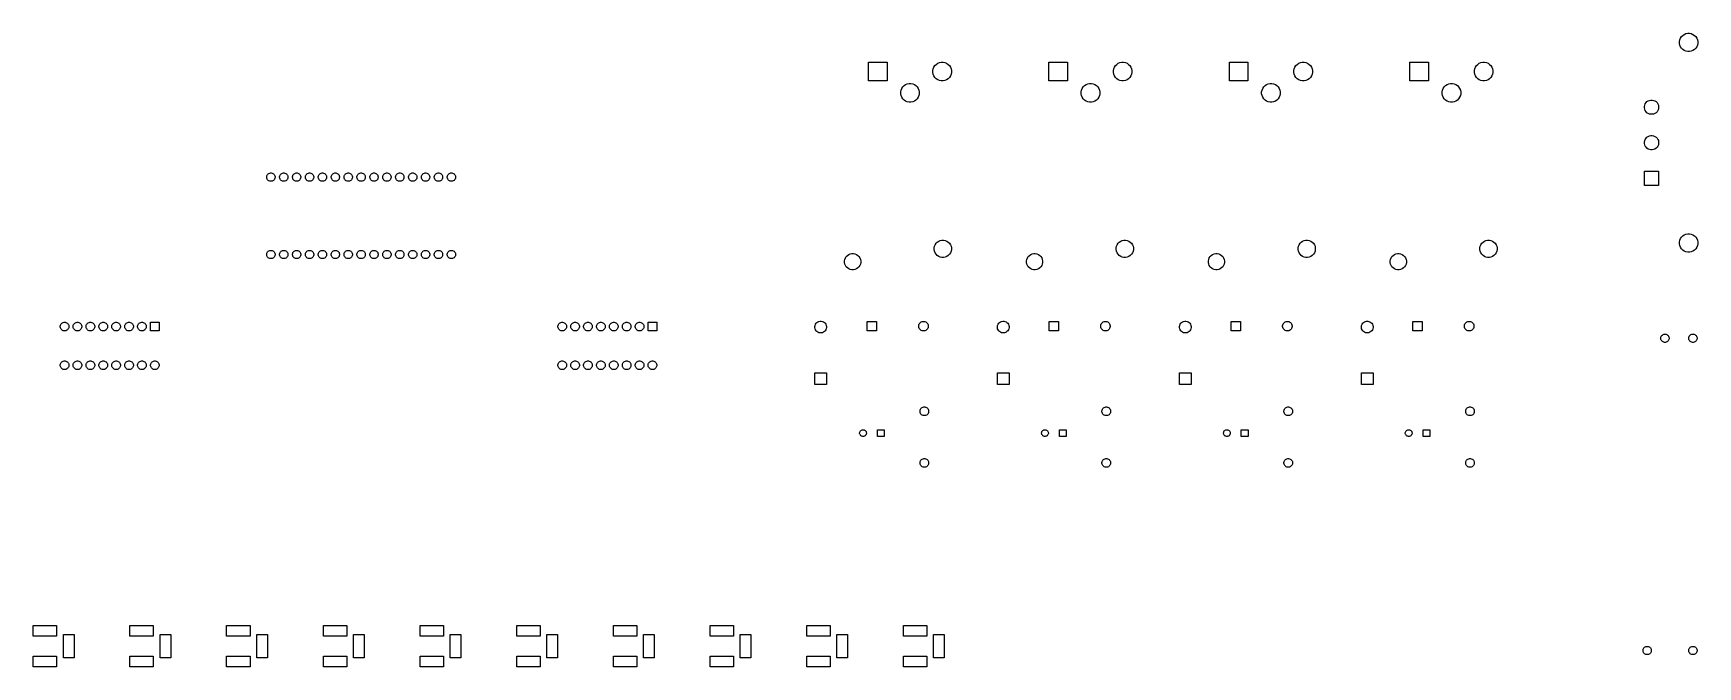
# Model space of a CAD drawing. Extents: x 1.9 to 14.8, y -6.5 to -1.6.
import ezdxf

# ---------------------------------------------------------------- set-up
doc = ezdxf.new("R2010")
doc.units = 0
doc.header["$MEASUREMENT"] = 0
doc.layers.add('BLACK', color=7, linetype='CONTINUOUS')

msp = doc.modelspace()

# ---------------------------------------------------------------- linework, layer by layer
at = {"layer": 'BLACK', "linetype": 'CONTINUOUS'}
for p, q in [((14.6787, -1.61777), (14.6814, -1.60407)), ((14.6787, -1.63173), (14.6787, -1.61777)), ((14.6814, -1.64543), (14.6787, -1.63173)), ((14.6814, -1.60407), (14.6868, -1.59117)), ((14.6868, -1.65833), (14.6814, -1.64543)), ((14.6868, -1.59117), (14.6945, -1.57956)), ((14.6945, -1.66995), (14.6868, -1.65833)), ((14.6945, -1.57956), (14.7044, -1.56968)), ((14.7044, -1.67982), (14.6945, -1.66995)), ((14.7044, -1.56968), (14.716, -1.56192)), ((14.716, -1.56192), (14.7289, -1.55658)), ((14.7289, -1.55658), (14.7426, -1.55385)), ((14.7426, -1.55385), (14.7566, -1.55385)), ((14.7566, -1.55385), (14.7703, -1.55658)), ((14.7703, -1.55658), (14.7832, -1.56192)), ((14.7832, -1.56192), (14.7948, -1.56968)), ((14.7948, -1.56968), (14.8047, -1.57956)), ((14.8047, -1.66995), (14.7948, -1.67982)), ((14.8047, -1.57956), (14.8124, -1.59117)), ((14.8124, -1.65833), (14.8047, -1.66995)), ((14.8124, -1.59117), (14.8178, -1.60407)), ((14.8178, -1.64543), (14.8124, -1.65833)), ((14.8178, -1.60407), (14.8205, -1.61777)), ((14.8205, -1.63173), (14.8178, -1.64543)), ((14.8205, -1.61777), (14.8205, -1.63173)), ((8.388, -1.92243), (8.388, -1.77843)), ((8.388, -1.77843), (8.532, -1.77843)), ((8.532, -1.77843), (8.532, -1.92243)), ((8.89619, -1.81633), (8.90407, -1.80454)), ((8.90407, -1.80454), (8.9141, -1.79451)), ((8.9141, -1.79451), (8.9259, -1.78663)), ((8.9259, -1.78663), (8.939, -1.7812)), ((8.939, -1.7812), (8.95291, -1.77843)), ((8.95291, -1.77843), (8.96709, -1.77843)), ((8.96709, -1.77843), (8.981, -1.7812)), ((8.981, -1.7812), (8.9941, -1.78663)), ((8.9941, -1.78663), (9.0059, -1.79451)), ((9.0059, -1.79451), (9.01593, -1.80454)), ((9.01593, -1.80454), (9.02381, -1.81633)), ((9.788, -1.92243), (9.788, -1.77843)), ((9.788, -1.77843), (9.932, -1.77843)), ((9.932, -1.77843), (9.932, -1.92243)), ((10.2962, -1.81633), (10.3041, -1.80454)), ((10.3041, -1.80454), (10.3141, -1.79451)), ((10.3141, -1.79451), (10.3259, -1.78663)), ((10.3259, -1.78663), (10.339, -1.7812)), ((10.339, -1.7812), (10.3529, -1.77843)), ((10.3529, -1.77843), (10.3671, -1.77843)), ((10.3671, -1.77843), (10.381, -1.7812)), ((10.381, -1.7812), (10.3941, -1.78663)), ((10.3941, -1.78663), (10.4059, -1.79451)), ((10.4059, -1.79451), (10.4159, -1.80454)), ((10.4159, -1.80454), (10.4238, -1.81633)), ((11.188, -1.92243), (11.188, -1.77843)), ((11.188, -1.77843), (11.332, -1.77843)), ((11.332, -1.77843), (11.332, -1.92243)), ((11.6962, -1.81633), (11.7041, -1.80454)), ((11.7041, -1.80454), (11.7141, -1.79451)), ((11.7141, -1.79451), (11.7259, -1.78663)), ((11.7259, -1.78663), (11.739, -1.7812)), ((11.739, -1.7812), (11.7529, -1.77843)), ((11.7529, -1.77843), (11.7671, -1.77843)), ((11.7671, -1.77843), (11.781, -1.7812)), ((11.781, -1.7812), (11.7941, -1.78663)), ((11.7941, -1.78663), (11.8059, -1.79451)), ((11.8059, -1.79451), (11.8159, -1.80454)), ((11.8159, -1.80454), (11.8238, -1.81633)), ((12.588, -1.92243), (12.588, -1.77843)), ((12.588, -1.77843), (12.732, -1.77843)), ((12.732, -1.77843), (12.732, -1.92243)), ((13.0962, -1.81633), (13.1041, -1.80454)), ((13.1041, -1.80454), (13.1141, -1.79451)), ((13.1141, -1.79451), (13.1259, -1.78663)), ((13.1259, -1.78663), (13.139, -1.7812)), ((13.139, -1.7812), (13.1529, -1.77843)), ((13.1529, -1.77843), (13.1671, -1.77843)), ((13.1671, -1.77843), (13.181, -1.7812)), ((13.181, -1.7812), (13.1941, -1.78663)), ((13.1941, -1.78663), (13.2059, -1.79451)), ((13.2059, -1.79451), (13.2159, -1.80454)), ((13.2159, -1.80454), (13.2238, -1.81633)), ((14.716, -1.68758), (14.7044, -1.67982)), ((14.7289, -1.69292), (14.716, -1.68758)), ((14.7426, -1.69565), (14.7289, -1.69292)), ((14.7566, -1.69565), (14.7426, -1.69565)), ((14.7703, -1.69292), (14.7566, -1.69565)), ((14.7832, -1.68758), (14.7703, -1.69292)), ((14.7948, -1.67982), (14.7832, -1.68758)), ((8.532, -1.92243), (8.388, -1.92243)), ((8.888, -1.84334), (8.89077, -1.82943)), ((8.888, -1.85752), (8.888, -1.84334)), ((8.89077, -1.87143), (8.888, -1.85752)), ((8.89077, -1.82943), (8.89619, -1.81633)), ((8.89619, -1.88454), (8.89077, -1.87143)), ((8.90407, -1.89633), (8.89619, -1.88454)), ((8.9141, -1.90636), (8.90407, -1.89633)), ((8.9259, -1.91424), (8.9141, -1.90636)), ((8.939, -1.91967), (8.9259, -1.91424)), ((8.95291, -1.92243), (8.939, -1.91967)), ((8.96709, -1.92243), (8.95291, -1.92243)), ((8.981, -1.91967), (8.96709, -1.92243)), ((8.9941, -1.91424), (8.981, -1.91967)), ((9.0059, -1.90636), (8.9941, -1.91424)), ((9.01593, -1.89633), (9.0059, -1.90636)), ((9.02381, -1.88454), (9.01593, -1.89633)), ((9.02381, -1.81633), (9.02923, -1.82943)), ((9.02923, -1.87143), (9.02381, -1.88454)), ((9.02923, -1.82943), (9.032, -1.84334)), ((9.032, -1.85752), (9.02923, -1.87143)), ((9.032, -1.84334), (9.032, -1.85752)), ((9.932, -1.92243), (9.788, -1.92243)), ((10.288, -1.84334), (10.2908, -1.82943)), ((10.288, -1.85752), (10.288, -1.84334)), ((10.2908, -1.87143), (10.288, -1.85752)), ((10.2908, -1.82943), (10.2962, -1.81633)), ((10.2962, -1.88454), (10.2908, -1.87143)), ((10.3041, -1.89633), (10.2962, -1.88454)), ((10.3141, -1.90636), (10.3041, -1.89633)), ((10.3259, -1.91424), (10.3141, -1.90636)), ((10.339, -1.91967), (10.3259, -1.91424)), ((10.3529, -1.92243), (10.339, -1.91967)), ((10.3671, -1.92243), (10.3529, -1.92243)), ((10.381, -1.91967), (10.3671, -1.92243)), ((10.3941, -1.91424), (10.381, -1.91967)), ((10.4059, -1.90636), (10.3941, -1.91424)), ((10.4159, -1.89633), (10.4059, -1.90636)), ((10.4238, -1.88454), (10.4159, -1.89633)), ((10.4238, -1.81633), (10.4292, -1.82943)), ((10.4292, -1.87143), (10.4238, -1.88454)), ((10.4292, -1.82943), (10.432, -1.84334)), ((10.432, -1.85752), (10.4292, -1.87143)), ((10.432, -1.84334), (10.432, -1.85752)), ((11.332, -1.92243), (11.188, -1.92243)), ((11.688, -1.84334), (11.6908, -1.82943)), ((11.688, -1.85752), (11.688, -1.84334)), ((11.6908, -1.87143), (11.688, -1.85752)), ((11.6908, -1.82943), (11.6962, -1.81633)), ((11.6962, -1.88454), (11.6908, -1.87143)), ((11.7041, -1.89633), (11.6962, -1.88454)), ((11.7141, -1.90636), (11.7041, -1.89633)), ((11.7259, -1.91424), (11.7141, -1.90636)), ((11.739, -1.91967), (11.7259, -1.91424)), ((11.7529, -1.92243), (11.739, -1.91967)), ((11.7671, -1.92243), (11.7529, -1.92243)), ((11.781, -1.91967), (11.7671, -1.92243)), ((11.7941, -1.91424), (11.781, -1.91967)), ((11.8059, -1.90636), (11.7941, -1.91424)), ((11.8159, -1.89633), (11.8059, -1.90636)), ((11.8238, -1.88454), (11.8159, -1.89633)), ((11.8238, -1.81633), (11.8292, -1.82943)), ((11.8292, -1.87143), (11.8238, -1.88454)), ((11.8292, -1.82943), (11.832, -1.84334)), ((11.832, -1.85752), (11.8292, -1.87143)), ((11.832, -1.84334), (11.832, -1.85752)), ((12.732, -1.92243), (12.588, -1.92243)), ((13.088, -1.84334), (13.0908, -1.82943)), ((13.088, -1.85752), (13.088, -1.84334)), ((13.0908, -1.87143), (13.088, -1.85752)), ((13.0908, -1.82943), (13.0962, -1.81633)), ((13.0962, -1.88454), (13.0908, -1.87143)), ((13.1041, -1.89633), (13.0962, -1.88454)), ((13.1141, -1.90636), (13.1041, -1.89633)), ((13.1259, -1.91424), (13.1141, -1.90636)), ((13.139, -1.91967), (13.1259, -1.91424)), ((13.1529, -1.92243), (13.139, -1.91967)), ((13.1671, -1.92243), (13.1529, -1.92243)), ((13.181, -1.91967), (13.1671, -1.92243)), ((13.1941, -1.91424), (13.181, -1.91967)), ((13.2059, -1.90636), (13.1941, -1.91424)), ((13.2159, -1.89633), (13.2059, -1.90636)), ((13.2238, -1.88454), (13.2159, -1.89633)), ((13.2238, -1.81633), (13.2292, -1.82943)), ((13.2292, -1.87143), (13.2238, -1.88454)), ((13.2292, -1.82943), (13.232, -1.84334)), ((13.232, -1.85752), (13.2292, -1.87143)), ((13.232, -1.84334), (13.232, -1.85752)), ((8.638, -2.0083), (8.64077, -1.99439)), ((8.638, -2.02249), (8.638, -2.0083)), ((8.64077, -2.0364), (8.638, -2.02249)), ((8.64077, -1.99439), (8.64619, -1.98129)), ((8.64619, -2.0495), (8.64077, -2.0364)), ((8.64619, -1.98129), (8.65407, -1.9695)), ((8.65407, -2.06129), (8.64619, -2.0495)), ((8.65407, -1.9695), (8.6641, -1.95947)), ((8.6641, -2.07132), (8.65407, -2.06129)), ((8.6641, -1.95947), (8.6759, -1.95159)), ((8.6759, -1.95159), (8.689, -1.94616)), ((8.689, -1.94616), (8.70291, -1.94339)), ((8.70291, -1.94339), (8.71709, -1.94339)), ((8.71709, -1.94339), (8.731, -1.94616)), ((8.731, -1.94616), (8.7441, -1.95159)), ((8.7441, -1.95159), (8.7559, -1.95947)), ((8.7559, -1.95947), (8.76593, -1.9695)), ((8.76593, -2.06129), (8.7559, -2.07132)), ((8.76593, -1.9695), (8.77381, -1.98129)), ((8.77381, -2.0495), (8.76593, -2.06129)), ((8.77381, -1.98129), (8.77923, -1.99439)), ((8.77923, -2.0364), (8.77381, -2.0495)), ((8.77923, -1.99439), (8.782, -2.0083)), ((8.782, -2.02249), (8.77923, -2.0364)), ((8.782, -2.0083), (8.782, -2.02249)), ((10.038, -2.0083), (10.0408, -1.99439)), ((10.038, -2.02249), (10.038, -2.0083)), ((10.0408, -2.0364), (10.038, -2.02249)), ((10.0408, -1.99439), (10.0462, -1.98129)), ((10.0462, -2.0495), (10.0408, -2.0364)), ((10.0462, -1.98129), (10.0541, -1.9695)), ((10.0541, -2.06129), (10.0462, -2.0495)), ((10.0541, -1.9695), (10.0641, -1.95947)), ((10.0641, -2.07132), (10.0541, -2.06129)), ((10.0641, -1.95947), (10.0759, -1.95159)), ((10.0759, -1.95159), (10.089, -1.94616)), ((10.089, -1.94616), (10.1029, -1.94339)), ((10.1029, -1.94339), (10.1171, -1.94339)), ((10.1171, -1.94339), (10.131, -1.94616)), ((10.131, -1.94616), (10.1441, -1.95159)), ((10.1441, -1.95159), (10.1559, -1.95947)), ((10.1559, -1.95947), (10.1659, -1.9695)), ((10.1659, -2.06129), (10.1559, -2.07132)), ((10.1659, -1.9695), (10.1738, -1.98129)), ((10.1738, -2.0495), (10.1659, -2.06129)), ((10.1738, -1.98129), (10.1792, -1.99439)), ((10.1792, -2.0364), (10.1738, -2.0495)), ((10.1792, -1.99439), (10.182, -2.0083)), ((10.182, -2.02249), (10.1792, -2.0364)), ((10.182, -2.0083), (10.182, -2.02249)), ((11.438, -2.0083), (11.4408, -1.99439)), ((11.438, -2.02249), (11.438, -2.0083)), ((11.4408, -2.0364), (11.438, -2.02249)), ((11.4408, -1.99439), (11.4462, -1.98129)), ((11.4462, -2.0495), (11.4408, -2.0364)), ((11.4462, -1.98129), (11.4541, -1.9695)), ((11.4541, -2.06129), (11.4462, -2.0495)), ((11.4541, -1.9695), (11.4641, -1.95947)), ((11.4641, -2.07132), (11.4541, -2.06129)), ((11.4641, -1.95947), (11.4759, -1.95159)), ((11.4759, -1.95159), (11.489, -1.94616)), ((11.489, -1.94616), (11.5029, -1.94339)), ((11.5029, -1.94339), (11.5171, -1.94339)), ((11.5171, -1.94339), (11.531, -1.94616)), ((11.531, -1.94616), (11.5441, -1.95159)), ((11.5441, -1.95159), (11.5559, -1.95947)), ((11.5559, -1.95947), (11.5659, -1.9695)), ((11.5659, -2.06129), (11.5559, -2.07132)), ((11.5659, -1.9695), (11.5738, -1.98129)), ((11.5738, -2.0495), (11.5659, -2.06129)), ((11.5738, -1.98129), (11.5792, -1.99439)), ((11.5792, -2.0364), (11.5738, -2.0495)), ((11.5792, -1.99439), (11.582, -2.0083)), ((11.582, -2.02249), (11.5792, -2.0364)), ((11.582, -2.0083), (11.582, -2.02249)), ((12.838, -2.0083), (12.8408, -1.99439)), ((12.838, -2.02249), (12.838, -2.0083)), ((12.8408, -2.0364), (12.838, -2.02249)), ((12.8408, -1.99439), (12.8462, -1.98129)), ((12.8462, -2.0495), (12.8408, -2.0364)), ((12.8462, -1.98129), (12.8541, -1.9695)), ((12.8541, -2.06129), (12.8462, -2.0495)), ((12.8541, -1.9695), (12.8641, -1.95947)), ((12.8641, -2.07132), (12.8541, -2.06129)), ((12.8641, -1.95947), (12.8759, -1.95159)), ((12.8759, -1.95159), (12.889, -1.94616)), ((12.889, -1.94616), (12.9029, -1.94339)), ((12.9029, -1.94339), (12.9171, -1.94339)), ((12.9171, -1.94339), (12.931, -1.94616)), ((12.931, -1.94616), (12.9441, -1.95159)), ((12.9441, -1.95159), (12.9559, -1.95947)), ((12.9559, -1.95947), (12.9659, -1.9695)), ((12.9659, -2.06129), (12.9559, -2.07132)), ((12.9659, -1.9695), (12.9738, -1.98129)), ((12.9738, -2.0495), (12.9659, -2.06129)), ((12.9738, -1.98129), (12.9792, -1.99439)), ((12.9792, -2.0364), (12.9738, -2.0495)), ((12.9792, -1.99439), (12.982, -2.0083)), ((12.982, -2.02249), (12.9792, -2.0364)), ((12.982, -2.0083), (12.982, -2.02249)), ((8.6759, -2.0792), (8.6641, -2.07132)), ((8.689, -2.08463), (8.6759, -2.0792)), ((8.70291, -2.08739), (8.689, -2.08463)), ((8.71709, -2.08739), (8.70291, -2.08739)), ((8.731, -2.08463), (8.71709, -2.08739)), ((8.7441, -2.0792), (8.731, -2.08463)), ((8.7559, -2.07132), (8.7441, -2.0792)), ((10.0759, -2.0792), (10.0641, -2.07132)), ((10.089, -2.08463), (10.0759, -2.0792)), ((10.1029, -2.08739), (10.089, -2.08463)), ((10.1171, -2.08739), (10.1029, -2.08739)), ((10.131, -2.08463), (10.1171, -2.08739)), ((10.1441, -2.0792), (10.131, -2.08463)), ((10.1559, -2.07132), (10.1441, -2.0792)), ((11.4759, -2.0792), (11.4641, -2.07132)), ((11.489, -2.08463), (11.4759, -2.0792)), ((11.5029, -2.08739), (11.489, -2.08463)), ((11.5171, -2.08739), (11.5029, -2.08739)), ((11.531, -2.08463), (11.5171, -2.08739)), ((11.5441, -2.0792), (11.531, -2.08463)), ((11.5559, -2.07132), (11.5441, -2.0792)), ((12.8759, -2.0792), (12.8641, -2.07132)), ((12.889, -2.08463), (12.8759, -2.0792)), ((12.9029, -2.08739), (12.889, -2.08463)), ((12.9171, -2.08739), (12.9029, -2.08739)), ((12.931, -2.08463), (12.9171, -2.08739)), ((12.9441, -2.0792), (12.931, -2.08463)), ((12.9559, -2.07132), (12.9441, -2.0792)), ((14.4071, -2.12129), (14.4092, -2.11063)), ((14.4071, -2.13215), (14.4071, -2.12129)), ((14.4092, -2.14281), (14.4071, -2.13215)), ((14.4092, -2.11063), (14.4133, -2.1006)), ((14.4133, -2.15284), (14.4092, -2.14281)), ((14.4133, -2.1006), (14.4194, -2.09156)), ((14.4194, -2.16187), (14.4133, -2.15284)), ((14.4194, -2.09156), (14.427, -2.08388)), ((14.427, -2.16956), (14.4194, -2.16187)), ((14.427, -2.08388), (14.4361, -2.07785)), ((14.4361, -2.17559), (14.427, -2.16956)), ((14.4361, -2.07785), (14.4461, -2.07369)), ((14.4461, -2.17975), (14.4361, -2.17559)), ((14.4461, -2.07369), (14.4568, -2.07157)), ((14.4568, -2.18187), (14.4461, -2.17975)), ((14.4568, -2.07157), (14.4676, -2.07157)), ((14.4676, -2.18187), (14.4568, -2.18187)), ((14.4676, -2.07157), (14.4783, -2.07369)), ((14.4783, -2.17975), (14.4676, -2.18187)), ((14.4783, -2.07369), (14.4883, -2.07785)), ((14.4883, -2.17559), (14.4783, -2.17975)), ((14.4883, -2.07785), (14.4974, -2.08388)), ((14.4974, -2.16956), (14.4883, -2.17559)), ((14.4974, -2.08388), (14.505, -2.09156)), ((14.505, -2.16187), (14.4974, -2.16956)), ((14.505, -2.09156), (14.5111, -2.1006)), ((14.5111, -2.15284), (14.505, -2.16187)), ((14.5111, -2.1006), (14.5152, -2.11063)), ((14.5152, -2.14281), (14.5111, -2.15284)), ((14.5152, -2.11063), (14.5173, -2.12129)), ((14.5173, -2.13215), (14.5152, -2.14281)), ((14.5173, -2.12129), (14.5173, -2.13215)), ((14.4071, -2.39688), (14.4092, -2.38622)), ((14.4071, -2.40774), (14.4071, -2.39688)), ((14.4092, -2.4184), (14.4071, -2.40774)), ((14.4092, -2.38622), (14.4133, -2.37619)), ((14.4133, -2.42843), (14.4092, -2.4184)), ((14.4133, -2.37619), (14.4194, -2.36715)), ((14.4194, -2.43747), (14.4133, -2.42843)), ((14.4194, -2.36715), (14.427, -2.35947)), ((14.427, -2.44515), (14.4194, -2.43747)), ((14.427, -2.35947), (14.4361, -2.35344)), ((14.4361, -2.45118), (14.427, -2.44515)), ((14.4361, -2.35344), (14.4461, -2.34928)), ((14.4461, -2.45534), (14.4361, -2.45118)), ((14.4461, -2.34928), (14.4568, -2.34716)), ((14.4568, -2.34716), (14.4676, -2.34716)), ((14.4676, -2.34716), (14.4783, -2.34928)), ((14.4783, -2.34928), (14.4883, -2.35344)), ((14.4883, -2.45118), (14.4783, -2.45534)), ((14.4883, -2.35344), (14.4974, -2.35947)), ((14.4974, -2.44515), (14.4883, -2.45118)), ((14.4974, -2.35947), (14.505, -2.36715)), ((14.505, -2.43747), (14.4974, -2.44515)), ((14.505, -2.36715), (14.5111, -2.37619)), ((14.5111, -2.42843), (14.505, -2.43747)), ((14.5111, -2.37619), (14.5152, -2.38622)), ((14.5152, -2.4184), (14.5111, -2.42843)), ((14.5152, -2.38622), (14.5173, -2.39688)), ((14.5173, -2.40774), (14.5152, -2.4184)), ((14.5173, -2.39688), (14.5173, -2.40774)), ((14.4568, -2.45746), (14.4461, -2.45534)), ((14.4676, -2.45746), (14.4568, -2.45746)), ((14.4783, -2.45534), (14.4676, -2.45746)), ((3.72032, -2.66593), (3.72156, -2.65973)), ((3.72032, -2.67226), (3.72032, -2.66593)), ((3.72156, -2.67846), (3.72032, -2.67226)), ((3.72156, -2.65973), (3.72398, -2.65388)), ((3.72398, -2.68431), (3.72156, -2.67846)), ((3.72398, -2.65388), (3.72749, -2.64862)), ((3.72749, -2.68957), (3.72398, -2.68431)), ((3.72749, -2.64862), (3.73197, -2.64415)), ((3.73197, -2.69404), (3.72749, -2.68957)), ((3.73197, -2.64415), (3.73723, -2.64063)), ((3.73723, -2.69756), (3.73197, -2.69404)), ((3.73723, -2.64063), (3.74307, -2.63821)), ((3.74307, -2.69998), (3.73723, -2.69756)), ((3.74307, -2.63821), (3.74928, -2.63698)), ((3.74928, -2.70121), (3.74307, -2.69998)), ((3.74928, -2.63698), (3.7556, -2.63698)), ((3.7556, -2.70121), (3.74928, -2.70121)), ((3.7556, -2.63698), (3.76181, -2.63821)), ((3.76181, -2.69998), (3.7556, -2.70121)), ((3.76181, -2.63821), (3.76765, -2.64063)), ((3.76765, -2.69756), (3.76181, -2.69998)), ((3.76765, -2.64063), (3.77292, -2.64415)), ((3.77292, -2.69404), (3.76765, -2.69756)), ((3.77292, -2.64415), (3.77739, -2.64862)), ((3.77739, -2.68957), (3.77292, -2.69404)), ((3.77739, -2.64862), (3.7809, -2.65388)), ((3.7809, -2.68431), (3.77739, -2.68957)), ((3.7809, -2.65388), (3.78332, -2.65973)), ((3.78332, -2.67846), (3.7809, -2.68431)), ((3.78332, -2.65973), (3.78456, -2.66593)), ((3.78456, -2.67226), (3.78332, -2.67846)), ((3.78456, -2.66593), (3.78456, -2.67226)), ((3.82032, -2.66593), (3.82156, -2.65973)), ((3.82032, -2.67226), (3.82032, -2.66593)), ((3.82156, -2.67846), (3.82032, -2.67226)), ((3.82156, -2.65973), (3.82398, -2.65388)), ((3.82398, -2.68431), (3.82156, -2.67846)), ((3.82398, -2.65388), (3.82749, -2.64862)), ((3.82749, -2.68957), (3.82398, -2.68431)), ((3.82749, -2.64862), (3.83197, -2.64415)), ((3.83197, -2.69404), (3.82749, -2.68957)), ((3.83197, -2.64415), (3.83723, -2.64063)), ((3.83723, -2.69756), (3.83197, -2.69404)), ((3.83723, -2.64063), (3.84307, -2.63821)), ((3.84307, -2.69998), (3.83723, -2.69756)), ((3.84307, -2.63821), (3.84928, -2.63698)), ((3.84928, -2.70121), (3.84307, -2.69998)), ((3.84928, -2.63698), (3.8556, -2.63698)), ((3.8556, -2.70121), (3.84928, -2.70121)), ((3.8556, -2.63698), (3.86181, -2.63821)), ((3.86181, -2.69998), (3.8556, -2.70121)), ((3.86181, -2.63821), (3.86765, -2.64063)), ((3.86765, -2.69756), (3.86181, -2.69998)), ((3.86765, -2.64063), (3.87292, -2.64415)), ((3.87292, -2.69404), (3.86765, -2.69756)), ((3.87292, -2.64415), (3.87739, -2.64862)), ((3.87739, -2.68957), (3.87292, -2.69404)), ((3.87739, -2.64862), (3.8809, -2.65388)), ((3.8809, -2.68431), (3.87739, -2.68957)), ((3.8809, -2.65388), (3.88332, -2.65973)), ((3.88332, -2.67846), (3.8809, -2.68431)), ((3.88332, -2.65973), (3.88456, -2.66593)), ((3.88456, -2.67226), (3.88332, -2.67846)), ((3.88456, -2.66593), (3.88456, -2.67226)), ((3.92032, -2.66593), (3.92156, -2.65973)), ((3.92032, -2.67226), (3.92032, -2.66593)), ((3.92156, -2.67846), (3.92032, -2.67226)), ((3.92156, -2.65973), (3.92398, -2.65388)), ((3.92398, -2.68431), (3.92156, -2.67846)), ((3.92398, -2.65388), (3.92749, -2.64862)), ((3.92749, -2.68957), (3.92398, -2.68431)), ((3.92749, -2.64862), (3.93197, -2.64415)), ((3.93197, -2.69404), (3.92749, -2.68957)), ((3.93197, -2.64415), (3.93723, -2.64063)), ((3.93723, -2.69756), (3.93197, -2.69404)), ((3.93723, -2.64063), (3.94307, -2.63821)), ((3.94307, -2.69998), (3.93723, -2.69756)), ((3.94307, -2.63821), (3.94928, -2.63698)), ((3.94928, -2.70121), (3.94307, -2.69998)), ((3.94928, -2.63698), (3.9556, -2.63698)), ((3.9556, -2.70121), (3.94928, -2.70121)), ((3.9556, -2.63698), (3.96181, -2.63821)), ((3.96181, -2.69998), (3.9556, -2.70121)), ((3.96181, -2.63821), (3.96765, -2.64063)), ((3.96765, -2.69756), (3.96181, -2.69998)), ((3.96765, -2.64063), (3.97292, -2.64415)), ((3.97292, -2.69404), (3.96765, -2.69756)), ((3.97292, -2.64415), (3.97739, -2.64862)), ((3.97739, -2.68957), (3.97292, -2.69404)), ((3.97739, -2.64862), (3.9809, -2.65388)), ((3.9809, -2.68431), (3.97739, -2.68957)), ((3.9809, -2.65388), (3.98332, -2.65973)), ((3.98332, -2.67846), (3.9809, -2.68431)), ((3.98332, -2.65973), (3.98456, -2.66593)), ((3.98456, -2.67226), (3.98332, -2.67846)), ((3.98456, -2.66593), (3.98456, -2.67226)), ((4.02032, -2.66593), (4.02156, -2.65973)), ((4.02032, -2.67226), (4.02032, -2.66593)), ((4.02156, -2.67846), (4.02032, -2.67226)), ((4.02156, -2.65973), (4.02398, -2.65388)), ((4.02398, -2.68431), (4.02156, -2.67846)), ((4.02398, -2.65388), (4.02749, -2.64862)), ((4.02749, -2.68957), (4.02398, -2.68431)), ((4.02749, -2.64862), (4.03197, -2.64415)), ((4.03197, -2.69404), (4.02749, -2.68957)), ((4.03197, -2.64415), (4.03723, -2.64063)), ((4.03723, -2.69756), (4.03197, -2.69404)), ((4.03723, -2.64063), (4.04307, -2.63821)), ((4.04307, -2.69998), (4.03723, -2.69756)), ((4.04307, -2.63821), (4.04928, -2.63698)), ((4.04928, -2.70121), (4.04307, -2.69998)), ((4.04928, -2.63698), (4.0556, -2.63698)), ((4.0556, -2.70121), (4.04928, -2.70121)), ((4.0556, -2.63698), (4.06181, -2.63821)), ((4.06181, -2.69998), (4.0556, -2.70121)), ((4.06181, -2.63821), (4.06765, -2.64063)), ((4.06765, -2.69756), (4.06181, -2.69998)), ((4.06765, -2.64063), (4.07292, -2.64415)), ((4.07292, -2.69404), (4.06765, -2.69756)), ((4.07292, -2.64415), (4.07739, -2.64862)), ((4.07739, -2.68957), (4.07292, -2.69404)), ((4.07739, -2.64862), (4.0809, -2.65388)), ((4.0809, -2.68431), (4.07739, -2.68957)), ((4.0809, -2.65388), (4.08332, -2.65973)), ((4.08332, -2.67846), (4.0809, -2.68431)), ((4.08332, -2.65973), (4.08456, -2.66593)), ((4.08456, -2.67226), (4.08332, -2.67846)), ((4.08456, -2.66593), (4.08456, -2.67226)), ((4.12032, -2.66593), (4.12156, -2.65973)), ((4.12032, -2.67226), (4.12032, -2.66593)), ((4.12156, -2.67846), (4.12032, -2.67226)), ((4.12156, -2.65973), (4.12398, -2.65388)), ((4.12398, -2.68431), (4.12156, -2.67846)), ((4.12398, -2.65388), (4.12749, -2.64862)), ((4.12749, -2.68957), (4.12398, -2.68431)), ((4.12749, -2.64862), (4.13197, -2.64415)), ((4.13197, -2.69404), (4.12749, -2.68957)), ((4.13197, -2.64415), (4.13723, -2.64063)), ((4.13723, -2.69756), (4.13197, -2.69404)), ((4.13723, -2.64063), (4.14307, -2.63821)), ((4.14307, -2.69998), (4.13723, -2.69756)), ((4.14307, -2.63821), (4.14928, -2.63698)), ((4.14928, -2.70121), (4.14307, -2.69998)), ((4.14928, -2.63698), (4.1556, -2.63698)), ((4.1556, -2.70121), (4.14928, -2.70121)), ((4.1556, -2.63698), (4.16181, -2.63821)), ((4.16181, -2.69998), (4.1556, -2.70121)), ((4.16181, -2.63821), (4.16765, -2.64063)), ((4.16765, -2.69756), (4.16181, -2.69998)), ((4.16765, -2.64063), (4.17292, -2.64415)), ((4.17292, -2.69404), (4.16765, -2.69756)), ((4.17292, -2.64415), (4.17739, -2.64862)), ((4.17739, -2.68957), (4.17292, -2.69404)), ((4.17739, -2.64862), (4.1809, -2.65388)), ((4.1809, -2.68431), (4.17739, -2.68957)), ((4.1809, -2.65388), (4.18332, -2.65973)), ((4.18332, -2.67846), (4.1809, -2.68431)), ((4.18332, -2.65973), (4.18456, -2.66593)), ((4.18456, -2.67226), (4.18332, -2.67846)), ((4.18456, -2.66593), (4.18456, -2.67226)), ((4.22032, -2.66593), (4.22156, -2.65973)), ((4.22032, -2.67226), (4.22032, -2.66593)), ((4.22156, -2.67846), (4.22032, -2.67226)), ((4.22156, -2.65973), (4.22398, -2.65388)), ((4.22398, -2.68431), (4.22156, -2.67846)), ((4.22398, -2.65388), (4.22749, -2.64862)), ((4.22749, -2.68957), (4.22398, -2.68431)), ((4.22749, -2.64862), (4.23197, -2.64415)), ((4.23197, -2.69404), (4.22749, -2.68957)), ((4.23197, -2.64415), (4.23723, -2.64063)), ((4.23723, -2.69756), (4.23197, -2.69404)), ((4.23723, -2.64063), (4.24307, -2.63821)), ((4.24307, -2.69998), (4.23723, -2.69756)), ((4.24307, -2.63821), (4.24928, -2.63698)), ((4.24928, -2.70121), (4.24307, -2.69998)), ((4.24928, -2.63698), (4.2556, -2.63698)), ((4.2556, -2.70121), (4.24928, -2.70121)), ((4.2556, -2.63698), (4.26181, -2.63821)), ((4.26181, -2.69998), (4.2556, -2.70121)), ((4.26181, -2.63821), (4.26765, -2.64063)), ((4.26765, -2.69756), (4.26181, -2.69998)), ((4.26765, -2.64063), (4.27292, -2.64415)), ((4.27292, -2.69404), (4.26765, -2.69756)), ((4.27292, -2.64415), (4.27739, -2.64862)), ((4.27739, -2.68957), (4.27292, -2.69404)), ((4.27739, -2.64862), (4.2809, -2.65388)), ((4.2809, -2.68431), (4.27739, -2.68957)), ((4.2809, -2.65388), (4.28332, -2.65973)), ((4.28332, -2.67846), (4.2809, -2.68431)), ((4.28332, -2.65973), (4.28456, -2.66593)), ((4.28456, -2.67226), (4.28332, -2.67846)), ((4.28456, -2.66593), (4.28456, -2.67226)), ((4.32032, -2.66593), (4.32156, -2.65973)), ((4.32032, -2.67226), (4.32032, -2.66593)), ((4.32156, -2.67846), (4.32032, -2.67226)), ((4.32156, -2.65973), (4.32398, -2.65388)), ((4.32398, -2.68431), (4.32156, -2.67846)), ((4.32398, -2.65388), (4.32749, -2.64862)), ((4.32749, -2.68957), (4.32398, -2.68431)), ((4.32749, -2.64862), (4.33197, -2.64415)), ((4.33197, -2.69404), (4.32749, -2.68957)), ((4.33197, -2.64415), (4.33723, -2.64063)), ((4.33723, -2.69756), (4.33197, -2.69404)), ((4.33723, -2.64063), (4.34307, -2.63821)), ((4.34307, -2.69998), (4.33723, -2.69756)), ((4.34307, -2.63821), (4.34928, -2.63698)), ((4.34928, -2.70121), (4.34307, -2.69998)), ((4.34928, -2.63698), (4.3556, -2.63698)), ((4.3556, -2.70121), (4.34928, -2.70121)), ((4.3556, -2.63698), (4.36181, -2.63821)), ((4.36181, -2.69998), (4.3556, -2.70121)), ((4.36181, -2.63821), (4.36765, -2.64063)), ((4.36765, -2.69756), (4.36181, -2.69998)), ((4.36765, -2.64063), (4.37292, -2.64415)), ((4.37292, -2.69404), (4.36765, -2.69756)), ((4.37292, -2.64415), (4.37739, -2.64862)), ((4.37739, -2.68957), (4.37292, -2.69404)), ((4.37739, -2.64862), (4.3809, -2.65388)), ((4.3809, -2.68431), (4.37739, -2.68957)), ((4.3809, -2.65388), (4.38332, -2.65973)), ((4.38332, -2.67846), (4.3809, -2.68431)), ((4.38332, -2.65973), (4.38456, -2.66593)), ((4.38456, -2.67226), (4.38332, -2.67846)), ((4.38456, -2.66593), (4.38456, -2.67226)), ((4.42032, -2.66593), (4.42156, -2.65973)), ((4.42032, -2.67226), (4.42032, -2.66593)), ((4.42156, -2.67846), (4.42032, -2.67226)), ((4.42156, -2.65973), (4.42398, -2.65388)), ((4.42398, -2.68431), (4.42156, -2.67846)), ((4.42398, -2.65388), (4.42749, -2.64862)), ((4.42749, -2.68957), (4.42398, -2.68431)), ((4.42749, -2.64862), (4.43197, -2.64415)), ((4.43197, -2.69404), (4.42749, -2.68957)), ((4.43197, -2.64415), (4.43723, -2.64063)), ((4.43723, -2.69756), (4.43197, -2.69404)), ((4.43723, -2.64063), (4.44307, -2.63821)), ((4.44307, -2.69998), (4.43723, -2.69756)), ((4.44307, -2.63821), (4.44928, -2.63698)), ((4.44928, -2.70121), (4.44307, -2.69998)), ((4.44928, -2.63698), (4.4556, -2.63698)), ((4.4556, -2.70121), (4.44928, -2.70121)), ((4.4556, -2.63698), (4.46181, -2.63821)), ((4.46181, -2.69998), (4.4556, -2.70121)), ((4.46181, -2.63821), (4.46765, -2.64063)), ((4.46765, -2.69756), (4.46181, -2.69998)), ((4.46765, -2.64063), (4.47292, -2.64415)), ((4.47292, -2.69404), (4.46765, -2.69756)), ((4.47292, -2.64415), (4.47739, -2.64862)), ((4.47739, -2.68957), (4.47292, -2.69404)), ((4.47739, -2.64862), (4.4809, -2.65388)), ((4.4809, -2.68431), (4.47739, -2.68957)), ((4.4809, -2.65388), (4.48332, -2.65973)), ((4.48332, -2.67846), (4.4809, -2.68431)), ((4.48332, -2.65973), (4.48456, -2.66593)), ((4.48456, -2.67226), (4.48332, -2.67846)), ((4.48456, -2.66593), (4.48456, -2.67226)), ((4.52032, -2.66593), (4.52156, -2.65973)), ((4.52032, -2.67226), (4.52032, -2.66593)), ((4.52156, -2.67846), (4.52032, -2.67226)), ((4.52156, -2.65973), (4.52398, -2.65388)), ((4.52398, -2.68431), (4.52156, -2.67846)), ((4.52398, -2.65388), (4.52749, -2.64862)), ((4.52749, -2.68957), (4.52398, -2.68431)), ((4.52749, -2.64862), (4.53197, -2.64415)), ((4.53197, -2.69404), (4.52749, -2.68957)), ((4.53197, -2.64415), (4.53723, -2.64063)), ((4.53723, -2.69756), (4.53197, -2.69404)), ((4.53723, -2.64063), (4.54307, -2.63821)), ((4.54307, -2.69998), (4.53723, -2.69756)), ((4.54307, -2.63821), (4.54928, -2.63698)), ((4.54928, -2.70121), (4.54307, -2.69998)), ((4.54928, -2.63698), (4.5556, -2.63698)), ((4.5556, -2.70121), (4.54928, -2.70121)), ((4.5556, -2.63698), (4.56181, -2.63821)), ((4.56181, -2.69998), (4.5556, -2.70121)), ((4.56181, -2.63821), (4.56765, -2.64063)), ((4.56765, -2.69756), (4.56181, -2.69998)), ((4.56765, -2.64063), (4.57292, -2.64415)), ((4.57292, -2.69404), (4.56765, -2.69756)), ((4.57292, -2.64415), (4.57739, -2.64862)), ((4.57739, -2.68957), (4.57292, -2.69404)), ((4.57739, -2.64862), (4.5809, -2.65388)), ((4.5809, -2.68431), (4.57739, -2.68957)), ((4.5809, -2.65388), (4.58332, -2.65973)), ((4.58332, -2.67846), (4.5809, -2.68431)), ((4.58332, -2.65973), (4.58456, -2.66593)), ((4.58456, -2.67226), (4.58332, -2.67846)), ((4.58456, -2.66593), (4.58456, -2.67226)), ((4.62032, -2.66593), (4.62156, -2.65973)), ((4.62032, -2.67226), (4.62032, -2.66593)), ((4.62156, -2.67846), (4.62032, -2.67226)), ((4.62156, -2.65973), (4.62398, -2.65388)), ((4.62398, -2.68431), (4.62156, -2.67846)), ((4.62398, -2.65388), (4.62749, -2.64862)), ((4.62749, -2.68957), (4.62398, -2.68431)), ((4.62749, -2.64862), (4.63197, -2.64415)), ((4.63197, -2.69404), (4.62749, -2.68957)), ((4.63197, -2.64415), (4.63723, -2.64063)), ((4.63723, -2.69756), (4.63197, -2.69404)), ((4.63723, -2.64063), (4.64307, -2.63821)), ((4.64307, -2.69998), (4.63723, -2.69756)), ((4.64307, -2.63821), (4.64928, -2.63698)), ((4.64928, -2.70121), (4.64307, -2.69998)), ((4.64928, -2.63698), (4.6556, -2.63698)), ((4.6556, -2.70121), (4.64928, -2.70121)), ((4.6556, -2.63698), (4.66181, -2.63821)), ((4.66181, -2.69998), (4.6556, -2.70121)), ((4.66181, -2.63821), (4.66765, -2.64063)), ((4.66765, -2.69756), (4.66181, -2.69998)), ((4.66765, -2.64063), (4.67292, -2.64415)), ((4.67292, -2.69404), (4.66765, -2.69756)), ((4.67292, -2.64415), (4.67739, -2.64862)), ((4.67739, -2.68957), (4.67292, -2.69404)), ((4.67739, -2.64862), (4.6809, -2.65388)), ((4.6809, -2.68431), (4.67739, -2.68957)), ((4.6809, -2.65388), (4.68332, -2.65973)), ((4.68332, -2.67846), (4.6809, -2.68431)), ((4.68332, -2.65973), (4.68456, -2.66593)), ((4.68456, -2.67226), (4.68332, -2.67846)), ((4.68456, -2.66593), (4.68456, -2.67226)), ((4.72032, -2.66593), (4.72156, -2.65973)), ((4.72032, -2.67226), (4.72032, -2.66593)), ((4.72156, -2.67846), (4.72032, -2.67226)), ((4.72156, -2.65973), (4.72398, -2.65388)), ((4.72398, -2.68431), (4.72156, -2.67846)), ((4.72398, -2.65388), (4.72749, -2.64862)), ((4.72749, -2.68957), (4.72398, -2.68431)), ((4.72749, -2.64862), (4.73197, -2.64415)), ((4.73197, -2.69404), (4.72749, -2.68957)), ((4.73197, -2.64415), (4.73723, -2.64063)), ((4.73723, -2.69756), (4.73197, -2.69404)), ((4.73723, -2.64063), (4.74307, -2.63821)), ((4.74307, -2.69998), (4.73723, -2.69756)), ((4.74307, -2.63821), (4.74928, -2.63698)), ((4.74928, -2.70121), (4.74307, -2.69998)), ((4.74928, -2.63698), (4.7556, -2.63698)), ((4.7556, -2.70121), (4.74928, -2.70121)), ((4.7556, -2.63698), (4.76181, -2.63821)), ((4.76181, -2.69998), (4.7556, -2.70121)), ((4.76181, -2.63821), (4.76765, -2.64063)), ((4.76765, -2.69756), (4.76181, -2.69998)), ((4.76765, -2.64063), (4.77292, -2.64415)), ((4.77292, -2.69404), (4.76765, -2.69756)), ((4.77292, -2.64415), (4.77739, -2.64862)), ((4.77739, -2.68957), (4.77292, -2.69404)), ((4.77739, -2.64862), (4.7809, -2.65388)), ((4.7809, -2.68431), (4.77739, -2.68957)), ((4.7809, -2.65388), (4.78332, -2.65973)), ((4.78332, -2.67846), (4.7809, -2.68431)), ((4.78332, -2.65973), (4.78456, -2.66593)), ((4.78456, -2.67226), (4.78332, -2.67846)), ((4.78456, -2.66593), (4.78456, -2.67226)), ((4.82032, -2.66593), (4.82156, -2.65973)), ((4.82032, -2.67226), (4.82032, -2.66593)), ((4.82156, -2.67846), (4.82032, -2.67226)), ((4.82156, -2.65973), (4.82398, -2.65388)), ((4.82398, -2.68431), (4.82156, -2.67846)), ((4.82398, -2.65388), (4.82749, -2.64862)), ((4.82749, -2.68957), (4.82398, -2.68431)), ((4.82749, -2.64862), (4.83197, -2.64415)), ((4.83197, -2.69404), (4.82749, -2.68957)), ((4.83197, -2.64415), (4.83723, -2.64063)), ((4.83723, -2.69756), (4.83197, -2.69404)), ((4.83723, -2.64063), (4.84307, -2.63821)), ((4.84307, -2.69998), (4.83723, -2.69756)), ((4.84307, -2.63821), (4.84928, -2.63698)), ((4.84928, -2.70121), (4.84307, -2.69998)), ((4.84928, -2.63698), (4.8556, -2.63698)), ((4.8556, -2.70121), (4.84928, -2.70121)), ((4.8556, -2.63698), (4.86181, -2.63821)), ((4.86181, -2.69998), (4.8556, -2.70121)), ((4.86181, -2.63821), (4.86765, -2.64063)), ((4.86765, -2.69756), (4.86181, -2.69998)), ((4.86765, -2.64063), (4.87292, -2.64415)), ((4.87292, -2.69404), (4.86765, -2.69756)), ((4.87292, -2.64415), (4.87739, -2.64862)), ((4.87739, -2.68957), (4.87292, -2.69404)), ((4.87739, -2.64862), (4.8809, -2.65388)), ((4.8809, -2.68431), (4.87739, -2.68957)), ((4.8809, -2.65388), (4.88332, -2.65973)), ((4.88332, -2.67846), (4.8809, -2.68431)), ((4.88332, -2.65973), (4.88456, -2.66593)), ((4.88456, -2.67226), (4.88332, -2.67846)), ((4.88456, -2.66593), (4.88456, -2.67226)), ((4.92032, -2.66593), (4.92156, -2.65973)), ((4.92032, -2.67226), (4.92032, -2.66593)), ((4.92156, -2.67846), (4.92032, -2.67226)), ((4.92156, -2.65973), (4.92398, -2.65388)), ((4.92398, -2.68431), (4.92156, -2.67846)), ((4.92398, -2.65388), (4.92749, -2.64862)), ((4.92749, -2.68957), (4.92398, -2.68431)), ((4.92749, -2.64862), (4.93197, -2.64415)), ((4.93197, -2.69404), (4.92749, -2.68957)), ((4.93197, -2.64415), (4.93723, -2.64063)), ((4.93723, -2.69756), (4.93197, -2.69404)), ((4.93723, -2.64063), (4.94307, -2.63821)), ((4.94307, -2.69998), (4.93723, -2.69756)), ((4.94307, -2.63821), (4.94928, -2.63698)), ((4.94928, -2.70121), (4.94307, -2.69998)), ((4.94928, -2.63698), (4.9556, -2.63698)), ((4.9556, -2.70121), (4.94928, -2.70121)), ((4.9556, -2.63698), (4.96181, -2.63821)), ((4.96181, -2.69998), (4.9556, -2.70121)), ((4.96181, -2.63821), (4.96765, -2.64063)), ((4.96765, -2.69756), (4.96181, -2.69998)), ((4.96765, -2.64063), (4.97292, -2.64415)), ((4.97292, -2.69404), (4.96765, -2.69756)), ((4.97292, -2.64415), (4.97739, -2.64862)), ((4.97739, -2.68957), (4.97292, -2.69404)), ((4.97739, -2.64862), (4.9809, -2.65388)), ((4.9809, -2.68431), (4.97739, -2.68957)), ((4.9809, -2.65388), (4.98332, -2.65973)), ((4.98332, -2.67846), (4.9809, -2.68431)), ((4.98332, -2.65973), (4.98456, -2.66593)), ((4.98456, -2.67226), (4.98332, -2.67846)), ((4.98456, -2.66593), (4.98456, -2.67226)), ((5.02032, -2.66593), (5.02156, -2.65973)), ((5.02032, -2.67226), (5.02032, -2.66593)), ((5.02156, -2.67846), (5.02032, -2.67226)), ((5.02156, -2.65973), (5.02398, -2.65388)), ((5.02398, -2.68431), (5.02156, -2.67846)), ((5.02398, -2.65388), (5.02749, -2.64862)), ((5.02749, -2.68957), (5.02398, -2.68431)), ((5.02749, -2.64862), (5.03197, -2.64415)), ((5.03197, -2.69404), (5.02749, -2.68957)), ((5.03197, -2.64415), (5.03723, -2.64063)), ((5.03723, -2.69756), (5.03197, -2.69404)), ((5.03723, -2.64063), (5.04307, -2.63821)), ((5.04307, -2.69998), (5.03723, -2.69756)), ((5.04307, -2.63821), (5.04928, -2.63698)), ((5.04928, -2.70121), (5.04307, -2.69998)), ((5.04928, -2.63698), (5.0556, -2.63698)), ((5.0556, -2.70121), (5.04928, -2.70121)), ((5.0556, -2.63698), (5.06181, -2.63821)), ((5.06181, -2.69998), (5.0556, -2.70121)), ((5.06181, -2.63821), (5.06765, -2.64063)), ((5.06765, -2.69756), (5.06181, -2.69998)), ((5.06765, -2.64063), (5.07292, -2.64415)), ((5.07292, -2.69404), (5.06765, -2.69756)), ((5.07292, -2.64415), (5.07739, -2.64862)), ((5.07739, -2.68957), (5.07292, -2.69404)), ((5.07739, -2.64862), (5.0809, -2.65388)), ((5.0809, -2.68431), (5.07739, -2.68957)), ((5.0809, -2.65388), (5.08332, -2.65973)), ((5.08332, -2.67846), (5.0809, -2.68431)), ((5.08332, -2.65973), (5.08456, -2.66593)), ((5.08456, -2.67226), (5.08332, -2.67846)), ((5.08456, -2.66593), (5.08456, -2.67226)), ((5.12032, -2.66593), (5.12156, -2.65973)), ((5.12032, -2.67226), (5.12032, -2.66593)), ((5.12156, -2.67846), (5.12032, -2.67226)), ((5.12156, -2.65973), (5.12398, -2.65388)), ((5.12398, -2.68431), (5.12156, -2.67846)), ((5.12398, -2.65388), (5.12749, -2.64862)), ((5.12749, -2.68957), (5.12398, -2.68431)), ((5.12749, -2.64862), (5.13197, -2.64415)), ((5.13197, -2.69404), (5.12749, -2.68957)), ((5.13197, -2.64415), (5.13723, -2.64063)), ((5.13723, -2.69756), (5.13197, -2.69404)), ((5.13723, -2.64063), (5.14307, -2.63821)), ((5.14307, -2.69998), (5.13723, -2.69756)), ((5.14307, -2.63821), (5.14928, -2.63698)), ((5.14928, -2.70121), (5.14307, -2.69998)), ((5.14928, -2.63698), (5.1556, -2.63698)), ((5.1556, -2.70121), (5.14928, -2.70121)), ((5.1556, -2.63698), (5.16181, -2.63821)), ((5.16181, -2.69998), (5.1556, -2.70121)), ((5.16181, -2.63821), (5.16765, -2.64063)), ((5.16765, -2.69756), (5.16181, -2.69998)), ((5.16765, -2.64063), (5.17292, -2.64415)), ((5.17292, -2.69404), (5.16765, -2.69756)), ((5.17292, -2.64415), (5.17739, -2.64862)), ((5.17739, -2.68957), (5.17292, -2.69404)), ((5.17739, -2.64862), (5.1809, -2.65388)), ((5.1809, -2.68431), (5.17739, -2.68957)), ((5.1809, -2.65388), (5.18332, -2.65973)), ((5.18332, -2.67846), (5.1809, -2.68431)), ((5.18332, -2.65973), (5.18456, -2.66593)), ((5.18456, -2.67226), (5.18332, -2.67846)), ((5.18456, -2.66593), (5.18456, -2.67226)), ((14.4071, -2.73305), (14.4071, -2.62275)), ((14.4071, -2.62275), (14.5173, -2.62275)), ((14.5173, -2.62275), (14.5173, -2.73305)), ((14.5173, -2.73305), (14.4071, -2.73305)), ((8.89796, -3.21842), (8.90053, -3.20553)), ((8.89796, -3.23158), (8.89796, -3.21842)), ((8.90053, -3.20553), (8.90556, -3.19338)), ((8.90556, -3.19338), (8.91287, -3.18244)), ((8.91287, -3.18244), (8.92216, -3.17314)), ((8.92216, -3.17314), (8.9331, -3.16583)), ((8.9331, -3.16583), (8.94525, -3.1608)), ((8.94525, -3.1608), (8.95815, -3.15824)), ((8.95815, -3.15824), (8.9713, -3.15824)), ((8.9713, -3.15824), (8.9842, -3.1608)), ((8.9842, -3.1608), (8.99635, -3.16583)), ((8.99635, -3.16583), (9.00728, -3.17314)), ((9.00728, -3.17314), (9.01658, -3.18244)), ((9.01658, -3.18244), (9.02389, -3.19338)), ((9.02389, -3.19338), (9.02892, -3.20553)), ((9.02892, -3.20553), (9.03149, -3.21842)), ((9.03149, -3.21842), (9.03149, -3.23158)), ((10.3094, -3.21842), (10.3119, -3.20553)), ((10.3094, -3.23158), (10.3094, -3.21842)), ((10.3119, -3.20553), (10.317, -3.19338)), ((10.317, -3.19338), (10.3243, -3.18244)), ((10.3243, -3.18244), (10.3336, -3.17314)), ((10.3336, -3.17314), (10.3445, -3.16583)), ((10.3445, -3.16583), (10.3567, -3.1608)), ((10.3567, -3.1608), (10.3696, -3.15824)), ((10.3696, -3.15824), (10.3827, -3.15824)), ((10.3827, -3.15824), (10.3956, -3.1608)), ((10.3956, -3.1608), (10.4078, -3.16583)), ((10.4078, -3.16583), (10.4187, -3.17314)), ((10.4187, -3.17314), (10.428, -3.18244)), ((10.428, -3.18244), (10.4353, -3.19338)), ((10.4353, -3.19338), (10.4403, -3.20553)), ((10.4403, -3.20553), (10.4429, -3.21842)), ((10.4429, -3.21842), (10.4429, -3.23158)), ((11.7208, -3.21842), (11.7234, -3.20553)), ((11.7208, -3.23158), (11.7208, -3.21842)), ((11.7234, -3.20553), (11.7284, -3.19338)), ((11.7284, -3.19338), (11.7357, -3.18244)), ((11.7357, -3.18244), (11.745, -3.17314)), ((11.745, -3.17314), (11.7559, -3.16583)), ((11.7559, -3.16583), (11.7681, -3.1608)), ((11.7681, -3.1608), (11.781, -3.15824)), ((11.781, -3.15824), (11.7941, -3.15824)), ((11.7941, -3.15824), (11.807, -3.1608)), ((11.807, -3.1608), (11.8192, -3.16583)), ((11.8192, -3.16583), (11.8301, -3.17314)), ((11.8301, -3.17314), (11.8394, -3.18244)), ((11.8394, -3.18244), (11.8467, -3.19338)), ((11.8467, -3.19338), (11.8518, -3.20553)), ((11.8518, -3.20553), (11.8543, -3.21842)), ((11.8543, -3.21842), (11.8543, -3.23158)), ((13.1308, -3.21842), (13.1334, -3.20553)), ((13.1308, -3.23158), (13.1308, -3.21842)), ((13.1334, -3.20553), (13.1384, -3.19338)), ((13.1384, -3.19338), (13.1457, -3.18244)), ((13.1457, -3.18244), (13.155, -3.17314)), ((13.155, -3.17314), (13.1659, -3.16583)), ((13.1659, -3.16583), (13.1781, -3.1608)), ((13.1781, -3.1608), (13.191, -3.15824)), ((13.191, -3.15824), (13.2041, -3.15824)), ((13.2041, -3.15824), (13.217, -3.1608)), ((13.217, -3.1608), (13.2292, -3.16583)), ((13.2292, -3.16583), (13.2401, -3.17314)), ((13.2401, -3.17314), (13.2494, -3.18244)), ((13.2494, -3.18244), (13.2567, -3.19338)), ((13.2567, -3.19338), (13.2618, -3.20553)), ((13.2618, -3.20553), (13.2643, -3.21842)), ((13.2643, -3.21842), (13.2643, -3.23158)), ((14.6787, -3.17289), (14.6814, -3.15919)), ((14.6787, -3.18685), (14.6787, -3.17289)), ((14.6814, -3.20055), (14.6787, -3.18685)), ((14.6814, -3.15919), (14.6868, -3.14629)), ((14.6868, -3.21345), (14.6814, -3.20055)), ((14.6868, -3.14629), (14.6945, -3.13467)), ((14.6945, -3.22506), (14.6868, -3.21345)), ((14.6945, -3.13467), (14.7044, -3.1248)), ((14.7044, -3.23494), (14.6945, -3.22506)), ((14.7044, -3.1248), (14.716, -3.11704)), ((14.716, -3.11704), (14.7289, -3.1117)), ((14.7289, -3.1117), (14.7426, -3.10897)), ((14.7426, -3.10897), (14.7566, -3.10897)), ((14.7566, -3.10897), (14.7703, -3.1117)), ((14.7703, -3.1117), (14.7832, -3.11704)), ((14.7832, -3.11704), (14.7948, -3.1248)), ((14.7948, -3.1248), (14.8047, -3.13467)), ((14.8047, -3.22506), (14.7948, -3.23494)), ((14.8047, -3.13467), (14.8124, -3.14629)), ((14.8124, -3.21345), (14.8047, -3.22506)), ((14.8124, -3.14629), (14.8178, -3.15919)), ((14.8178, -3.20055), (14.8124, -3.21345)), ((14.8178, -3.15919), (14.8205, -3.17289)), ((14.8205, -3.18685), (14.8178, -3.20055)), ((14.8205, -3.17289), (14.8205, -3.18685)), ((3.72032, -3.26593), (3.72156, -3.25973)), ((3.72032, -3.27226), (3.72032, -3.26593)), ((3.72156, -3.27846), (3.72032, -3.27226)), ((3.72156, -3.25973), (3.72398, -3.25388)), ((3.72398, -3.28431), (3.72156, -3.27846)), ((3.72398, -3.25388), (3.72749, -3.24862)), ((3.72749, -3.28957), (3.72398, -3.28431)), ((3.72749, -3.24862), (3.73197, -3.24415)), ((3.73197, -3.29404), (3.72749, -3.28957)), ((3.73197, -3.24415), (3.73723, -3.24063)), ((3.73723, -3.29756), (3.73197, -3.29404)), ((3.73723, -3.24063), (3.74307, -3.23821)), ((3.74307, -3.29998), (3.73723, -3.29756)), ((3.74307, -3.23821), (3.74928, -3.23698)), ((3.74928, -3.30121), (3.74307, -3.29998)), ((3.74928, -3.23698), (3.7556, -3.23698)), ((3.7556, -3.30121), (3.74928, -3.30121)), ((3.7556, -3.23698), (3.76181, -3.23821)), ((3.76181, -3.29998), (3.7556, -3.30121)), ((3.76181, -3.23821), (3.76765, -3.24063)), ((3.76765, -3.29756), (3.76181, -3.29998)), ((3.76765, -3.24063), (3.77292, -3.24415)), ((3.77292, -3.29404), (3.76765, -3.29756)), ((3.77292, -3.24415), (3.77739, -3.24862)), ((3.77739, -3.28957), (3.77292, -3.29404)), ((3.77739, -3.24862), (3.7809, -3.25388)), ((3.7809, -3.28431), (3.77739, -3.28957)), ((3.7809, -3.25388), (3.78332, -3.25973)), ((3.78332, -3.27846), (3.7809, -3.28431)), ((3.78332, -3.25973), (3.78456, -3.26593)), ((3.78456, -3.27226), (3.78332, -3.27846)), ((3.78456, -3.26593), (3.78456, -3.27226)), ((3.82032, -3.26593), (3.82156, -3.25973)), ((3.82032, -3.27226), (3.82032, -3.26593)), ((3.82156, -3.27846), (3.82032, -3.27226)), ((3.82156, -3.25973), (3.82398, -3.25388)), ((3.82398, -3.28431), (3.82156, -3.27846)), ((3.82398, -3.25388), (3.82749, -3.24862)), ((3.82749, -3.28957), (3.82398, -3.28431)), ((3.82749, -3.24862), (3.83197, -3.24415)), ((3.83197, -3.29404), (3.82749, -3.28957)), ((3.83197, -3.24415), (3.83723, -3.24063)), ((3.83723, -3.29756), (3.83197, -3.29404)), ((3.83723, -3.24063), (3.84307, -3.23821)), ((3.84307, -3.29998), (3.83723, -3.29756)), ((3.84307, -3.23821), (3.84928, -3.23698)), ((3.84928, -3.30121), (3.84307, -3.29998)), ((3.84928, -3.23698), (3.8556, -3.23698)), ((3.8556, -3.30121), (3.84928, -3.30121)), ((3.8556, -3.23698), (3.86181, -3.23821)), ((3.86181, -3.29998), (3.8556, -3.30121)), ((3.86181, -3.23821), (3.86765, -3.24063)), ((3.86765, -3.29756), (3.86181, -3.29998)), ((3.86765, -3.24063), (3.87292, -3.24415)), ((3.87292, -3.29404), (3.86765, -3.29756)), ((3.87292, -3.24415), (3.87739, -3.24862)), ((3.87739, -3.28957), (3.87292, -3.29404)), ((3.87739, -3.24862), (3.8809, -3.25388)), ((3.8809, -3.28431), (3.87739, -3.28957)), ((3.8809, -3.25388), (3.88332, -3.25973)), ((3.88332, -3.27846), (3.8809, -3.28431)), ((3.88332, -3.25973), (3.88456, -3.26593)), ((3.88456, -3.27226), (3.88332, -3.27846)), ((3.88456, -3.26593), (3.88456, -3.27226)), ((3.92032, -3.26593), (3.92156, -3.25973)), ((3.92032, -3.27226), (3.92032, -3.26593)), ((3.92156, -3.27846), (3.92032, -3.27226)), ((3.92156, -3.25973), (3.92398, -3.25388)), ((3.92398, -3.28431), (3.92156, -3.27846)), ((3.92398, -3.25388), (3.92749, -3.24862)), ((3.92749, -3.28957), (3.92398, -3.28431)), ((3.92749, -3.24862), (3.93197, -3.24415)), ((3.93197, -3.29404), (3.92749, -3.28957)), ((3.93197, -3.24415), (3.93723, -3.24063)), ((3.93723, -3.29756), (3.93197, -3.29404)), ((3.93723, -3.24063), (3.94307, -3.23821)), ((3.94307, -3.29998), (3.93723, -3.29756)), ((3.94307, -3.23821), (3.94928, -3.23698)), ((3.94928, -3.30121), (3.94307, -3.29998)), ((3.94928, -3.23698), (3.9556, -3.23698)), ((3.9556, -3.30121), (3.94928, -3.30121)), ((3.9556, -3.23698), (3.96181, -3.23821)), ((3.96181, -3.29998), (3.9556, -3.30121)), ((3.96181, -3.23821), (3.96765, -3.24063)), ((3.96765, -3.29756), (3.96181, -3.29998)), ((3.96765, -3.24063), (3.97292, -3.24415)), ((3.97292, -3.29404), (3.96765, -3.29756)), ((3.97292, -3.24415), (3.97739, -3.24862)), ((3.97739, -3.28957), (3.97292, -3.29404)), ((3.97739, -3.24862), (3.9809, -3.25388)), ((3.9809, -3.28431), (3.97739, -3.28957)), ((3.9809, -3.25388), (3.98332, -3.25973)), ((3.98332, -3.27846), (3.9809, -3.28431)), ((3.98332, -3.25973), (3.98456, -3.26593)), ((3.98456, -3.27226), (3.98332, -3.27846)), ((3.98456, -3.26593), (3.98456, -3.27226)), ((4.02032, -3.26593), (4.02156, -3.25973)), ((4.02032, -3.27226), (4.02032, -3.26593)), ((4.02156, -3.27846), (4.02032, -3.27226)), ((4.02156, -3.25973), (4.02398, -3.25388)), ((4.02398, -3.28431), (4.02156, -3.27846)), ((4.02398, -3.25388), (4.02749, -3.24862)), ((4.02749, -3.28957), (4.02398, -3.28431)), ((4.02749, -3.24862), (4.03197, -3.24415)), ((4.03197, -3.29404), (4.02749, -3.28957)), ((4.03197, -3.24415), (4.03723, -3.24063)), ((4.03723, -3.29756), (4.03197, -3.29404)), ((4.03723, -3.24063), (4.04307, -3.23821)), ((4.04307, -3.29998), (4.03723, -3.29756)), ((4.04307, -3.23821), (4.04928, -3.23698)), ((4.04928, -3.30121), (4.04307, -3.29998)), ((4.04928, -3.23698), (4.0556, -3.23698)), ((4.0556, -3.30121), (4.04928, -3.30121)), ((4.0556, -3.23698), (4.06181, -3.23821)), ((4.06181, -3.29998), (4.0556, -3.30121)), ((4.06181, -3.23821), (4.06765, -3.24063)), ((4.06765, -3.29756), (4.06181, -3.29998)), ((4.06765, -3.24063), (4.07292, -3.24415)), ((4.07292, -3.29404), (4.06765, -3.29756)), ((4.07292, -3.24415), (4.07739, -3.24862)), ((4.07739, -3.28957), (4.07292, -3.29404)), ((4.07739, -3.24862), (4.0809, -3.25388)), ((4.0809, -3.28431), (4.07739, -3.28957)), ((4.0809, -3.25388), (4.08332, -3.25973)), ((4.08332, -3.27846), (4.0809, -3.28431)), ((4.08332, -3.25973), (4.08456, -3.26593)), ((4.08456, -3.27226), (4.08332, -3.27846)), ((4.08456, -3.26593), (4.08456, -3.27226)), ((4.12032, -3.26593), (4.12156, -3.25973)), ((4.12032, -3.27226), (4.12032, -3.26593)), ((4.12156, -3.27846), (4.12032, -3.27226)), ((4.12156, -3.25973), (4.12398, -3.25388)), ((4.12398, -3.28431), (4.12156, -3.27846)), ((4.12398, -3.25388), (4.12749, -3.24862)), ((4.12749, -3.28957), (4.12398, -3.28431)), ((4.12749, -3.24862), (4.13197, -3.24415)), ((4.13197, -3.29404), (4.12749, -3.28957)), ((4.13197, -3.24415), (4.13723, -3.24063)), ((4.13723, -3.29756), (4.13197, -3.29404)), ((4.13723, -3.24063), (4.14307, -3.23821)), ((4.14307, -3.29998), (4.13723, -3.29756)), ((4.14307, -3.23821), (4.14928, -3.23698)), ((4.14928, -3.30121), (4.14307, -3.29998)), ((4.14928, -3.23698), (4.1556, -3.23698)), ((4.1556, -3.30121), (4.14928, -3.30121)), ((4.1556, -3.23698), (4.16181, -3.23821)), ((4.16181, -3.29998), (4.1556, -3.30121)), ((4.16181, -3.23821), (4.16765, -3.24063)), ((4.16765, -3.29756), (4.16181, -3.29998)), ((4.16765, -3.24063), (4.17292, -3.24415)), ((4.17292, -3.29404), (4.16765, -3.29756)), ((4.17292, -3.24415), (4.17739, -3.24862)), ((4.17739, -3.28957), (4.17292, -3.29404)), ((4.17739, -3.24862), (4.1809, -3.25388)), ((4.1809, -3.28431), (4.17739, -3.28957)), ((4.1809, -3.25388), (4.18332, -3.25973)), ((4.18332, -3.27846), (4.1809, -3.28431)), ((4.18332, -3.25973), (4.18456, -3.26593)), ((4.18456, -3.27226), (4.18332, -3.27846)), ((4.18456, -3.26593), (4.18456, -3.27226)), ((4.22032, -3.26593), (4.22156, -3.25973)), ((4.22032, -3.27226), (4.22032, -3.26593)), ((4.22156, -3.27846), (4.22032, -3.27226)), ((4.22156, -3.25973), (4.22398, -3.25388)), ((4.22398, -3.28431), (4.22156, -3.27846)), ((4.22398, -3.25388), (4.22749, -3.24862)), ((4.22749, -3.28957), (4.22398, -3.28431)), ((4.22749, -3.24862), (4.23197, -3.24415)), ((4.23197, -3.29404), (4.22749, -3.28957)), ((4.23197, -3.24415), (4.23723, -3.24063)), ((4.23723, -3.29756), (4.23197, -3.29404)), ((4.23723, -3.24063), (4.24307, -3.23821)), ((4.24307, -3.29998), (4.23723, -3.29756)), ((4.24307, -3.23821), (4.24928, -3.23698)), ((4.24928, -3.30121), (4.24307, -3.29998)), ((4.24928, -3.23698), (4.2556, -3.23698)), ((4.2556, -3.30121), (4.24928, -3.30121)), ((4.2556, -3.23698), (4.26181, -3.23821)), ((4.26181, -3.29998), (4.2556, -3.30121)), ((4.26181, -3.23821), (4.26765, -3.24063)), ((4.26765, -3.29756), (4.26181, -3.29998)), ((4.26765, -3.24063), (4.27292, -3.24415)), ((4.27292, -3.29404), (4.26765, -3.29756)), ((4.27292, -3.24415), (4.27739, -3.24862)), ((4.27739, -3.28957), (4.27292, -3.29404)), ((4.27739, -3.24862), (4.2809, -3.25388)), ((4.2809, -3.28431), (4.27739, -3.28957)), ((4.2809, -3.25388), (4.28332, -3.25973)), ((4.28332, -3.27846), (4.2809, -3.28431)), ((4.28332, -3.25973), (4.28456, -3.26593)), ((4.28456, -3.27226), (4.28332, -3.27846)), ((4.28456, -3.26593), (4.28456, -3.27226)), ((4.32032, -3.26593), (4.32156, -3.25973)), ((4.32032, -3.27226), (4.32032, -3.26593)), ((4.32156, -3.27846), (4.32032, -3.27226)), ((4.32156, -3.25973), (4.32398, -3.25388)), ((4.32398, -3.28431), (4.32156, -3.27846)), ((4.32398, -3.25388), (4.32749, -3.24862)), ((4.32749, -3.28957), (4.32398, -3.28431)), ((4.32749, -3.24862), (4.33197, -3.24415)), ((4.33197, -3.29404), (4.32749, -3.28957)), ((4.33197, -3.24415), (4.33723, -3.24063)), ((4.33723, -3.29756), (4.33197, -3.29404)), ((4.33723, -3.24063), (4.34307, -3.23821)), ((4.34307, -3.29998), (4.33723, -3.29756)), ((4.34307, -3.23821), (4.34928, -3.23698)), ((4.34928, -3.30121), (4.34307, -3.29998)), ((4.34928, -3.23698), (4.3556, -3.23698)), ((4.3556, -3.30121), (4.34928, -3.30121)), ((4.3556, -3.23698), (4.36181, -3.23821)), ((4.36181, -3.29998), (4.3556, -3.30121)), ((4.36181, -3.23821), (4.36765, -3.24063)), ((4.36765, -3.29756), (4.36181, -3.29998)), ((4.36765, -3.24063), (4.37292, -3.24415)), ((4.37292, -3.29404), (4.36765, -3.29756)), ((4.37292, -3.24415), (4.37739, -3.24862)), ((4.37739, -3.28957), (4.37292, -3.29404)), ((4.37739, -3.24862), (4.3809, -3.25388)), ((4.3809, -3.28431), (4.37739, -3.28957)), ((4.3809, -3.25388), (4.38332, -3.25973)), ((4.38332, -3.27846), (4.3809, -3.28431)), ((4.38332, -3.25973), (4.38456, -3.26593)), ((4.38456, -3.27226), (4.38332, -3.27846)), ((4.38456, -3.26593), (4.38456, -3.27226)), ((4.42032, -3.26593), (4.42156, -3.25973)), ((4.42032, -3.27226), (4.42032, -3.26593)), ((4.42156, -3.27846), (4.42032, -3.27226)), ((4.42156, -3.25973), (4.42398, -3.25388)), ((4.42398, -3.28431), (4.42156, -3.27846)), ((4.42398, -3.25388), (4.42749, -3.24862)), ((4.42749, -3.28957), (4.42398, -3.28431)), ((4.42749, -3.24862), (4.43197, -3.24415)), ((4.43197, -3.29404), (4.42749, -3.28957)), ((4.43197, -3.24415), (4.43723, -3.24063)), ((4.43723, -3.29756), (4.43197, -3.29404)), ((4.43723, -3.24063), (4.44307, -3.23821)), ((4.44307, -3.29998), (4.43723, -3.29756)), ((4.44307, -3.23821), (4.44928, -3.23698)), ((4.44928, -3.30121), (4.44307, -3.29998)), ((4.44928, -3.23698), (4.4556, -3.23698)), ((4.4556, -3.30121), (4.44928, -3.30121)), ((4.4556, -3.23698), (4.46181, -3.23821)), ((4.46181, -3.29998), (4.4556, -3.30121)), ((4.46181, -3.23821), (4.46765, -3.24063)), ((4.46765, -3.29756), (4.46181, -3.29998)), ((4.46765, -3.24063), (4.47292, -3.24415)), ((4.47292, -3.29404), (4.46765, -3.29756)), ((4.47292, -3.24415), (4.47739, -3.24862)), ((4.47739, -3.28957), (4.47292, -3.29404)), ((4.47739, -3.24862), (4.4809, -3.25388)), ((4.4809, -3.28431), (4.47739, -3.28957)), ((4.4809, -3.25388), (4.48332, -3.25973)), ((4.48332, -3.27846), (4.4809, -3.28431)), ((4.48332, -3.25973), (4.48456, -3.26593)), ((4.48456, -3.27226), (4.48332, -3.27846)), ((4.48456, -3.26593), (4.48456, -3.27226)), ((4.52032, -3.26593), (4.52156, -3.25973)), ((4.52032, -3.27226), (4.52032, -3.26593)), ((4.52156, -3.27846), (4.52032, -3.27226)), ((4.52156, -3.25973), (4.52398, -3.25388)), ((4.52398, -3.28431), (4.52156, -3.27846)), ((4.52398, -3.25388), (4.52749, -3.24862)), ((4.52749, -3.28957), (4.52398, -3.28431)), ((4.52749, -3.24862), (4.53197, -3.24415)), ((4.53197, -3.29404), (4.52749, -3.28957)), ((4.53197, -3.24415), (4.53723, -3.24063)), ((4.53723, -3.29756), (4.53197, -3.29404)), ((4.53723, -3.24063), (4.54307, -3.23821)), ((4.54307, -3.29998), (4.53723, -3.29756)), ((4.54307, -3.23821), (4.54928, -3.23698)), ((4.54928, -3.30121), (4.54307, -3.29998)), ((4.54928, -3.23698), (4.5556, -3.23698)), ((4.5556, -3.30121), (4.54928, -3.30121)), ((4.5556, -3.23698), (4.56181, -3.23821)), ((4.56181, -3.29998), (4.5556, -3.30121)), ((4.56181, -3.23821), (4.56765, -3.24063)), ((4.56765, -3.29756), (4.56181, -3.29998)), ((4.56765, -3.24063), (4.57292, -3.24415)), ((4.57292, -3.29404), (4.56765, -3.29756)), ((4.57292, -3.24415), (4.57739, -3.24862)), ((4.57739, -3.28957), (4.57292, -3.29404)), ((4.57739, -3.24862), (4.5809, -3.25388)), ((4.5809, -3.28431), (4.57739, -3.28957)), ((4.5809, -3.25388), (4.58332, -3.25973)), ((4.58332, -3.27846), (4.5809, -3.28431)), ((4.58332, -3.25973), (4.58456, -3.26593)), ((4.58456, -3.27226), (4.58332, -3.27846)), ((4.58456, -3.26593), (4.58456, -3.27226)), ((4.62032, -3.26593), (4.62156, -3.25973)), ((4.62032, -3.27226), (4.62032, -3.26593)), ((4.62156, -3.27846), (4.62032, -3.27226)), ((4.62156, -3.25973), (4.62398, -3.25388)), ((4.62398, -3.28431), (4.62156, -3.27846)), ((4.62398, -3.25388), (4.62749, -3.24862)), ((4.62749, -3.28957), (4.62398, -3.28431)), ((4.62749, -3.24862), (4.63197, -3.24415)), ((4.63197, -3.29404), (4.62749, -3.28957)), ((4.63197, -3.24415), (4.63723, -3.24063)), ((4.63723, -3.29756), (4.63197, -3.29404)), ((4.63723, -3.24063), (4.64307, -3.23821)), ((4.64307, -3.29998), (4.63723, -3.29756)), ((4.64307, -3.23821), (4.64928, -3.23698)), ((4.64928, -3.30121), (4.64307, -3.29998)), ((4.64928, -3.23698), (4.6556, -3.23698)), ((4.6556, -3.30121), (4.64928, -3.30121)), ((4.6556, -3.23698), (4.66181, -3.23821)), ((4.66181, -3.29998), (4.6556, -3.30121)), ((4.66181, -3.23821), (4.66765, -3.24063)), ((4.66765, -3.29756), (4.66181, -3.29998)), ((4.66765, -3.24063), (4.67292, -3.24415)), ((4.67292, -3.29404), (4.66765, -3.29756)), ((4.67292, -3.24415), (4.67739, -3.24862)), ((4.67739, -3.28957), (4.67292, -3.29404)), ((4.67739, -3.24862), (4.6809, -3.25388)), ((4.6809, -3.28431), (4.67739, -3.28957)), ((4.6809, -3.25388), (4.68332, -3.25973)), ((4.68332, -3.27846), (4.6809, -3.28431)), ((4.68332, -3.25973), (4.68456, -3.26593)), ((4.68456, -3.27226), (4.68332, -3.27846)), ((4.68456, -3.26593), (4.68456, -3.27226)), ((4.72032, -3.26593), (4.72156, -3.25973)), ((4.72032, -3.27226), (4.72032, -3.26593)), ((4.72156, -3.27846), (4.72032, -3.27226)), ((4.72156, -3.25973), (4.72398, -3.25388)), ((4.72398, -3.28431), (4.72156, -3.27846)), ((4.72398, -3.25388), (4.72749, -3.24862)), ((4.72749, -3.28957), (4.72398, -3.28431)), ((4.72749, -3.24862), (4.73197, -3.24415)), ((4.73197, -3.29404), (4.72749, -3.28957)), ((4.73197, -3.24415), (4.73723, -3.24063)), ((4.73723, -3.29756), (4.73197, -3.29404)), ((4.73723, -3.24063), (4.74307, -3.23821)), ((4.74307, -3.29998), (4.73723, -3.29756)), ((4.74307, -3.23821), (4.74928, -3.23698)), ((4.74928, -3.30121), (4.74307, -3.29998)), ((4.74928, -3.23698), (4.7556, -3.23698)), ((4.7556, -3.30121), (4.74928, -3.30121)), ((4.7556, -3.23698), (4.76181, -3.23821)), ((4.76181, -3.29998), (4.7556, -3.30121)), ((4.76181, -3.23821), (4.76765, -3.24063)), ((4.76765, -3.29756), (4.76181, -3.29998)), ((4.76765, -3.24063), (4.77292, -3.24415)), ((4.77292, -3.29404), (4.76765, -3.29756)), ((4.77292, -3.24415), (4.77739, -3.24862)), ((4.77739, -3.28957), (4.77292, -3.29404)), ((4.77739, -3.24862), (4.7809, -3.25388)), ((4.7809, -3.28431), (4.77739, -3.28957)), ((4.7809, -3.25388), (4.78332, -3.25973)), ((4.78332, -3.27846), (4.7809, -3.28431)), ((4.78332, -3.25973), (4.78456, -3.26593)), ((4.78456, -3.27226), (4.78332, -3.27846)), ((4.78456, -3.26593), (4.78456, -3.27226)), ((4.82032, -3.26593), (4.82156, -3.25973)), ((4.82032, -3.27226), (4.82032, -3.26593)), ((4.82156, -3.27846), (4.82032, -3.27226)), ((4.82156, -3.25973), (4.82398, -3.25388)), ((4.82398, -3.28431), (4.82156, -3.27846)), ((4.82398, -3.25388), (4.82749, -3.24862)), ((4.82749, -3.28957), (4.82398, -3.28431)), ((4.82749, -3.24862), (4.83197, -3.24415)), ((4.83197, -3.29404), (4.82749, -3.28957)), ((4.83197, -3.24415), (4.83723, -3.24063)), ((4.83723, -3.29756), (4.83197, -3.29404)), ((4.83723, -3.24063), (4.84307, -3.23821)), ((4.84307, -3.29998), (4.83723, -3.29756)), ((4.84307, -3.23821), (4.84928, -3.23698)), ((4.84928, -3.30121), (4.84307, -3.29998)), ((4.84928, -3.23698), (4.8556, -3.23698)), ((4.8556, -3.30121), (4.84928, -3.30121)), ((4.8556, -3.23698), (4.86181, -3.23821)), ((4.86181, -3.29998), (4.8556, -3.30121)), ((4.86181, -3.23821), (4.86765, -3.24063)), ((4.86765, -3.29756), (4.86181, -3.29998)), ((4.86765, -3.24063), (4.87292, -3.24415)), ((4.87292, -3.29404), (4.86765, -3.29756)), ((4.87292, -3.24415), (4.87739, -3.24862)), ((4.87739, -3.28957), (4.87292, -3.29404)), ((4.87739, -3.24862), (4.8809, -3.25388)), ((4.8809, -3.28431), (4.87739, -3.28957)), ((4.8809, -3.25388), (4.88332, -3.25973)), ((4.88332, -3.27846), (4.8809, -3.28431)), ((4.88332, -3.25973), (4.88456, -3.26593)), ((4.88456, -3.27226), (4.88332, -3.27846)), ((4.88456, -3.26593), (4.88456, -3.27226)), ((4.92032, -3.26593), (4.92156, -3.25973)), ((4.92032, -3.27226), (4.92032, -3.26593)), ((4.92156, -3.27846), (4.92032, -3.27226)), ((4.92156, -3.25973), (4.92398, -3.25388)), ((4.92398, -3.28431), (4.92156, -3.27846)), ((4.92398, -3.25388), (4.92749, -3.24862)), ((4.92749, -3.28957), (4.92398, -3.28431)), ((4.92749, -3.24862), (4.93197, -3.24415)), ((4.93197, -3.29404), (4.92749, -3.28957)), ((4.93197, -3.24415), (4.93723, -3.24063)), ((4.93723, -3.29756), (4.93197, -3.29404)), ((4.93723, -3.24063), (4.94307, -3.23821)), ((4.94307, -3.29998), (4.93723, -3.29756)), ((4.94307, -3.23821), (4.94928, -3.23698)), ((4.94928, -3.30121), (4.94307, -3.29998)), ((4.94928, -3.23698), (4.9556, -3.23698)), ((4.9556, -3.30121), (4.94928, -3.30121)), ((4.9556, -3.23698), (4.96181, -3.23821)), ((4.96181, -3.29998), (4.9556, -3.30121)), ((4.96181, -3.23821), (4.96765, -3.24063)), ((4.96765, -3.29756), (4.96181, -3.29998)), ((4.96765, -3.24063), (4.97292, -3.24415)), ((4.97292, -3.29404), (4.96765, -3.29756)), ((4.97292, -3.24415), (4.97739, -3.24862)), ((4.97739, -3.28957), (4.97292, -3.29404)), ((4.97739, -3.24862), (4.9809, -3.25388)), ((4.9809, -3.28431), (4.97739, -3.28957)), ((4.9809, -3.25388), (4.98332, -3.25973)), ((4.98332, -3.27846), (4.9809, -3.28431)), ((4.98332, -3.25973), (4.98456, -3.26593)), ((4.98456, -3.27226), (4.98332, -3.27846)), ((4.98456, -3.26593), (4.98456, -3.27226)), ((5.02032, -3.26593), (5.02156, -3.25973)), ((5.02032, -3.27226), (5.02032, -3.26593)), ((5.02156, -3.27846), (5.02032, -3.27226)), ((5.02156, -3.25973), (5.02398, -3.25388)), ((5.02398, -3.28431), (5.02156, -3.27846)), ((5.02398, -3.25388), (5.02749, -3.24862)), ((5.02749, -3.28957), (5.02398, -3.28431)), ((5.02749, -3.24862), (5.03197, -3.24415)), ((5.03197, -3.29404), (5.02749, -3.28957)), ((5.03197, -3.24415), (5.03723, -3.24063)), ((5.03723, -3.29756), (5.03197, -3.29404)), ((5.03723, -3.24063), (5.04307, -3.23821)), ((5.04307, -3.29998), (5.03723, -3.29756)), ((5.04307, -3.23821), (5.04928, -3.23698)), ((5.04928, -3.30121), (5.04307, -3.29998)), ((5.04928, -3.23698), (5.0556, -3.23698)), ((5.0556, -3.30121), (5.04928, -3.30121)), ((5.0556, -3.23698), (5.06181, -3.23821)), ((5.06181, -3.29998), (5.0556, -3.30121)), ((5.06181, -3.23821), (5.06765, -3.24063)), ((5.06765, -3.29756), (5.06181, -3.29998)), ((5.06765, -3.24063), (5.07292, -3.24415)), ((5.07292, -3.29404), (5.06765, -3.29756)), ((5.07292, -3.24415), (5.07739, -3.24862)), ((5.07739, -3.28957), (5.07292, -3.29404)), ((5.07739, -3.24862), (5.0809, -3.25388)), ((5.0809, -3.28431), (5.07739, -3.28957)), ((5.0809, -3.25388), (5.08332, -3.25973)), ((5.08332, -3.27846), (5.0809, -3.28431)), ((5.08332, -3.25973), (5.08456, -3.26593)), ((5.08456, -3.27226), (5.08332, -3.27846)), ((5.08456, -3.26593), (5.08456, -3.27226)), ((5.12032, -3.26593), (5.12156, -3.25973)), ((5.12032, -3.27226), (5.12032, -3.26593)), ((5.12156, -3.27846), (5.12032, -3.27226)), ((5.12156, -3.25973), (5.12398, -3.25388)), ((5.12398, -3.28431), (5.12156, -3.27846)), ((5.12398, -3.25388), (5.12749, -3.24862)), ((5.12749, -3.28957), (5.12398, -3.28431)), ((5.12749, -3.24862), (5.13197, -3.24415)), ((5.13197, -3.29404), (5.12749, -3.28957)), ((5.13197, -3.24415), (5.13723, -3.24063)), ((5.13723, -3.29756), (5.13197, -3.29404)), ((5.13723, -3.24063), (5.14307, -3.23821)), ((5.14307, -3.29998), (5.13723, -3.29756)), ((5.14307, -3.23821), (5.14928, -3.23698)), ((5.14928, -3.30121), (5.14307, -3.29998)), ((5.14928, -3.23698), (5.1556, -3.23698)), ((5.1556, -3.30121), (5.14928, -3.30121)), ((5.1556, -3.23698), (5.16181, -3.23821)), ((5.16181, -3.29998), (5.1556, -3.30121)), ((5.16181, -3.23821), (5.16765, -3.24063)), ((5.16765, -3.29756), (5.16181, -3.29998)), ((5.16765, -3.24063), (5.17292, -3.24415)), ((5.17292, -3.29404), (5.16765, -3.29756)), ((5.17292, -3.24415), (5.17739, -3.24862)), ((5.17739, -3.28957), (5.17292, -3.29404)), ((5.17739, -3.24862), (5.1809, -3.25388)), ((5.1809, -3.28431), (5.17739, -3.28957)), ((5.1809, -3.25388), (5.18332, -3.25973)), ((5.18332, -3.27846), (5.1809, -3.28431)), ((5.18332, -3.25973), (5.18456, -3.26593)), ((5.18456, -3.27226), (5.18332, -3.27846)), ((5.18456, -3.26593), (5.18456, -3.27226)), ((8.2019, -3.31881), (8.20431, -3.30667)), ((8.2019, -3.33119), (8.2019, -3.31881)), ((8.20431, -3.34333), (8.2019, -3.33119)), ((8.20431, -3.30667), (8.20905, -3.29524)), ((8.20905, -3.35476), (8.20431, -3.34333)), ((8.20905, -3.29524), (8.21592, -3.28495)), ((8.21592, -3.36505), (8.20905, -3.35476)), ((8.21592, -3.28495), (8.22467, -3.2762)), ((8.22467, -3.2762), (8.23496, -3.26932)), ((8.23496, -3.26932), (8.2464, -3.26459)), ((8.2464, -3.26459), (8.25854, -3.26217)), ((8.25854, -3.26217), (8.27091, -3.26217)), ((8.27091, -3.26217), (8.28305, -3.26459)), ((8.28305, -3.26459), (8.29448, -3.26932)), ((8.29448, -3.26932), (8.30477, -3.2762)), ((8.30477, -3.2762), (8.31353, -3.28495)), ((8.31353, -3.28495), (8.3204, -3.29524)), ((8.3204, -3.35476), (8.31353, -3.36505)), ((8.3204, -3.29524), (8.32514, -3.30667)), ((8.32514, -3.34333), (8.3204, -3.35476)), ((8.32514, -3.30667), (8.32755, -3.31881)), ((8.32755, -3.33119), (8.32514, -3.34333)), ((8.32755, -3.31881), (8.32755, -3.33119)), ((8.90053, -3.24447), (8.89796, -3.23158)), ((8.90556, -3.25662), (8.90053, -3.24447)), ((8.91287, -3.26756), (8.90556, -3.25662)), ((8.92216, -3.27686), (8.91287, -3.26756)), ((8.9331, -3.28417), (8.92216, -3.27686)), ((8.94525, -3.2892), (8.9331, -3.28417)), ((8.95815, -3.29176), (8.94525, -3.2892)), ((8.9713, -3.29176), (8.95815, -3.29176)), ((8.9842, -3.2892), (8.9713, -3.29176)), ((8.99635, -3.28417), (8.9842, -3.2892)), ((9.00728, -3.27686), (8.99635, -3.28417)), ((9.01658, -3.26756), (9.00728, -3.27686)), ((9.02389, -3.25662), (9.01658, -3.26756)), ((9.02892, -3.24447), (9.02389, -3.25662)), ((9.03149, -3.23158), (9.02892, -3.24447)), ((9.61331, -3.31881), (9.61573, -3.30667)), ((9.61331, -3.33119), (9.61331, -3.31881)), ((9.61573, -3.34333), (9.61331, -3.33119)), ((9.61573, -3.30667), (9.62047, -3.29524)), ((9.62047, -3.35476), (9.61573, -3.34333)), ((9.62047, -3.29524), (9.62734, -3.28495)), ((9.62734, -3.36505), (9.62047, -3.35476)), ((9.62734, -3.28495), (9.63609, -3.2762)), ((9.63609, -3.2762), (9.64638, -3.26932)), ((9.64638, -3.26932), (9.65782, -3.26459)), ((9.65782, -3.26459), (9.66995, -3.26217)), ((9.66995, -3.26217), (9.68233, -3.26217)), ((9.68233, -3.26217), (9.69447, -3.26459)), ((9.69447, -3.26459), (9.7059, -3.26932)), ((9.7059, -3.26932), (9.71619, -3.2762)), ((9.71619, -3.2762), (9.72494, -3.28495)), ((9.72494, -3.28495), (9.73182, -3.29524)), ((9.73182, -3.35476), (9.72494, -3.36505)), ((9.73182, -3.29524), (9.73655, -3.30667)), ((9.73655, -3.34333), (9.73182, -3.35476)), ((9.73655, -3.30667), (9.73897, -3.31881)), ((9.73897, -3.33119), (9.73655, -3.34333)), ((9.73897, -3.31881), (9.73897, -3.33119)), ((10.3119, -3.24447), (10.3094, -3.23158)), ((10.317, -3.25662), (10.3119, -3.24447)), ((10.3243, -3.26756), (10.317, -3.25662)), ((10.3336, -3.27686), (10.3243, -3.26756)), ((10.3445, -3.28417), (10.3336, -3.27686)), ((10.3567, -3.2892), (10.3445, -3.28417)), ((10.3696, -3.29176), (10.3567, -3.2892)), ((10.3827, -3.29176), (10.3696, -3.29176)), ((10.3956, -3.2892), (10.3827, -3.29176)), ((10.4078, -3.28417), (10.3956, -3.2892)), ((10.4187, -3.27686), (10.4078, -3.28417)), ((10.428, -3.26756), (10.4187, -3.27686)), ((10.4353, -3.25662), (10.428, -3.26756)), ((10.4403, -3.24447), (10.4353, -3.25662)), ((10.4429, -3.23158), (10.4403, -3.24447)), ((11.0247, -3.31881), (11.0271, -3.30667)), ((11.0247, -3.33119), (11.0247, -3.31881)), ((11.0271, -3.34333), (11.0247, -3.33119)), ((11.0271, -3.30667), (11.0319, -3.29524)), ((11.0319, -3.35476), (11.0271, -3.34333)), ((11.0319, -3.29524), (11.0388, -3.28495)), ((11.0388, -3.36505), (11.0319, -3.35476)), ((11.0388, -3.28495), (11.0475, -3.2762)), ((11.0475, -3.2762), (11.0578, -3.26932)), ((11.0578, -3.26932), (11.0692, -3.26459)), ((11.0692, -3.26459), (11.0814, -3.26217)), ((11.0814, -3.26217), (11.0937, -3.26217)), ((11.0937, -3.26217), (11.1059, -3.26459)), ((11.1059, -3.26459), (11.1173, -3.26932)), ((11.1173, -3.26932), (11.1276, -3.2762)), ((11.1276, -3.2762), (11.1364, -3.28495)), ((11.1364, -3.28495), (11.1432, -3.29524)), ((11.1432, -3.35476), (11.1364, -3.36505)), ((11.1432, -3.29524), (11.148, -3.30667)), ((11.148, -3.34333), (11.1432, -3.35476)), ((11.148, -3.30667), (11.1504, -3.31881)), ((11.1504, -3.33119), (11.148, -3.34333)), ((11.1504, -3.31881), (11.1504, -3.33119)), ((11.7234, -3.24447), (11.7208, -3.23158)), ((11.7284, -3.25662), (11.7234, -3.24447)), ((11.7357, -3.26756), (11.7284, -3.25662)), ((11.745, -3.27686), (11.7357, -3.26756)), ((11.7559, -3.28417), (11.745, -3.27686)), ((11.7681, -3.2892), (11.7559, -3.28417)), ((11.781, -3.29176), (11.7681, -3.2892)), ((11.7941, -3.29176), (11.781, -3.29176)), ((11.807, -3.2892), (11.7941, -3.29176)), ((11.8192, -3.28417), (11.807, -3.2892)), ((11.8301, -3.27686), (11.8192, -3.28417)), ((11.8394, -3.26756), (11.8301, -3.27686)), ((11.8467, -3.25662), (11.8394, -3.26756)), ((11.8518, -3.24447), (11.8467, -3.25662)), ((11.8543, -3.23158), (11.8518, -3.24447)), ((12.4347, -3.31881), (12.4371, -3.30667)), ((12.4347, -3.33119), (12.4347, -3.31881)), ((12.4371, -3.34333), (12.4347, -3.33119)), ((12.4371, -3.30667), (12.4419, -3.29524)), ((12.4419, -3.35476), (12.4371, -3.34333)), ((12.4419, -3.29524), (12.4488, -3.28495)), ((12.4488, -3.36505), (12.4419, -3.35476)), ((12.4488, -3.28495), (12.4575, -3.2762)), ((12.4575, -3.2762), (12.4678, -3.26932)), ((12.4678, -3.26932), (12.4792, -3.26459)), ((12.4792, -3.26459), (12.4914, -3.26217)), ((12.4914, -3.26217), (12.5037, -3.26217)), ((12.5037, -3.26217), (12.5159, -3.26459)), ((12.5159, -3.26459), (12.5273, -3.26932)), ((12.5273, -3.26932), (12.5376, -3.2762)), ((12.5376, -3.2762), (12.5464, -3.28495)), ((12.5464, -3.28495), (12.5532, -3.29524)), ((12.5532, -3.35476), (12.5464, -3.36505)), ((12.5532, -3.29524), (12.558, -3.30667)), ((12.558, -3.34333), (12.5532, -3.35476)), ((12.558, -3.30667), (12.5604, -3.31881)), ((12.5604, -3.33119), (12.558, -3.34333)), ((12.5604, -3.31881), (12.5604, -3.33119)), ((13.1334, -3.24447), (13.1308, -3.23158)), ((13.1384, -3.25662), (13.1334, -3.24447)), ((13.1457, -3.26756), (13.1384, -3.25662)), ((13.155, -3.27686), (13.1457, -3.26756)), ((13.1659, -3.28417), (13.155, -3.27686)), ((13.1781, -3.2892), (13.1659, -3.28417)), ((13.191, -3.29176), (13.1781, -3.2892)), ((13.2041, -3.29176), (13.191, -3.29176)), ((13.217, -3.2892), (13.2041, -3.29176)), ((13.2292, -3.28417), (13.217, -3.2892)), ((13.2401, -3.27686), (13.2292, -3.28417)), ((13.2494, -3.26756), (13.2401, -3.27686)), ((13.2567, -3.25662), (13.2494, -3.26756)), ((13.2618, -3.24447), (13.2567, -3.25662)), ((13.2643, -3.23158), (13.2618, -3.24447)), ((14.716, -3.2427), (14.7044, -3.23494)), ((14.7289, -3.24804), (14.716, -3.2427)), ((14.7426, -3.25077), (14.7289, -3.24804)), ((14.7566, -3.25077), (14.7426, -3.25077)), ((14.7703, -3.24804), (14.7566, -3.25077)), ((14.7832, -3.2427), (14.7703, -3.24804)), ((14.7948, -3.23494), (14.7832, -3.2427)), ((8.22467, -3.3738), (8.21592, -3.36505)), ((8.23496, -3.38068), (8.22467, -3.3738)), ((8.2464, -3.38541), (8.23496, -3.38068)), ((8.25854, -3.38783), (8.2464, -3.38541)), ((8.27091, -3.38783), (8.25854, -3.38783)), ((8.28305, -3.38541), (8.27091, -3.38783)), ((8.29448, -3.38068), (8.28305, -3.38541)), ((8.30477, -3.3738), (8.29448, -3.38068)), ((8.31353, -3.36505), (8.30477, -3.3738)), ((9.63609, -3.3738), (9.62734, -3.36505)), ((9.64638, -3.38068), (9.63609, -3.3738)), ((9.65782, -3.38541), (9.64638, -3.38068)), ((9.66995, -3.38783), (9.65782, -3.38541)), ((9.68233, -3.38783), (9.66995, -3.38783)), ((9.69447, -3.38541), (9.68233, -3.38783)), ((9.7059, -3.38068), (9.69447, -3.38541)), ((9.71619, -3.3738), (9.7059, -3.38068)), ((9.72494, -3.36505), (9.71619, -3.3738)), ((11.0475, -3.3738), (11.0388, -3.36505)), ((11.0578, -3.38068), (11.0475, -3.3738)), ((11.0692, -3.38541), (11.0578, -3.38068)), ((11.0814, -3.38783), (11.0692, -3.38541)), ((11.0937, -3.38783), (11.0814, -3.38783)), ((11.1059, -3.38541), (11.0937, -3.38783)), ((11.1173, -3.38068), (11.1059, -3.38541)), ((11.1276, -3.3738), (11.1173, -3.38068)), ((11.1364, -3.36505), (11.1276, -3.3738)), ((12.4575, -3.3738), (12.4488, -3.36505)), ((12.4678, -3.38068), (12.4575, -3.3738)), ((12.4792, -3.38541), (12.4678, -3.38068)), ((12.4914, -3.38783), (12.4792, -3.38541)), ((12.5037, -3.38783), (12.4914, -3.38783)), ((12.5159, -3.38541), (12.5037, -3.38783)), ((12.5273, -3.38068), (12.5159, -3.38541)), ((12.5376, -3.3738), (12.5273, -3.38068)), ((12.5464, -3.36505), (12.5376, -3.3738)), ((2.1187, -3.8246), (2.11999, -3.81813)), ((2.1187, -3.8312), (2.1187, -3.8246)), ((2.11999, -3.83767), (2.1187, -3.8312)), ((2.11999, -3.81813), (2.12252, -3.81203)), ((2.12252, -3.84377), (2.11999, -3.83767)), ((2.12252, -3.81203), (2.12618, -3.80655)), ((2.12618, -3.84925), (2.12252, -3.84377)), ((2.12618, -3.80655), (2.13085, -3.80188)), ((2.13085, -3.85392), (2.12618, -3.84925)), ((2.13085, -3.80188), (2.13633, -3.79822)), ((2.13633, -3.85758), (2.13085, -3.85392)), ((2.13633, -3.79822), (2.14243, -3.79569)), ((2.14243, -3.86011), (2.13633, -3.85758)), ((2.14243, -3.79569), (2.1489, -3.7944)), ((2.1489, -3.8614), (2.14243, -3.86011)), ((2.1489, -3.7944), (2.1555, -3.7944)), ((2.1555, -3.8614), (2.1489, -3.8614)), ((2.1555, -3.7944), (2.16197, -3.79569)), ((2.16197, -3.86011), (2.1555, -3.8614)), ((2.16197, -3.79569), (2.16807, -3.79822)), ((2.16807, -3.85758), (2.16197, -3.86011)), ((2.16807, -3.79822), (2.17355, -3.80188)), ((2.17355, -3.85392), (2.16807, -3.85758)), ((2.17355, -3.80188), (2.17822, -3.80655)), ((2.17822, -3.84925), (2.17355, -3.85392)), ((2.17822, -3.80655), (2.18188, -3.81203)), ((2.18188, -3.84377), (2.17822, -3.84925)), ((2.18188, -3.81203), (2.18441, -3.81813)), ((2.18441, -3.83767), (2.18188, -3.84377)), ((2.18441, -3.81813), (2.1857, -3.8246)), ((2.1857, -3.8312), (2.18441, -3.83767)), ((2.1857, -3.8246), (2.1857, -3.8312)), ((2.2187, -3.8246), (2.21999, -3.81813)), ((2.2187, -3.8312), (2.2187, -3.8246)), ((2.21999, -3.83767), (2.2187, -3.8312)), ((2.21999, -3.81813), (2.22252, -3.81203)), ((2.22252, -3.84377), (2.21999, -3.83767)), ((2.22252, -3.81203), (2.22618, -3.80655)), ((2.22618, -3.84925), (2.22252, -3.84377)), ((2.22618, -3.80655), (2.23085, -3.80188)), ((2.23085, -3.85392), (2.22618, -3.84925)), ((2.23085, -3.80188), (2.23633, -3.79822)), ((2.23633, -3.85758), (2.23085, -3.85392)), ((2.23633, -3.79822), (2.24243, -3.79569)), ((2.24243, -3.86011), (2.23633, -3.85758)), ((2.24243, -3.79569), (2.2489, -3.7944)), ((2.2489, -3.8614), (2.24243, -3.86011)), ((2.2489, -3.7944), (2.2555, -3.7944)), ((2.2555, -3.8614), (2.2489, -3.8614)), ((2.2555, -3.7944), (2.26197, -3.79569)), ((2.26197, -3.86011), (2.2555, -3.8614)), ((2.26197, -3.79569), (2.26807, -3.79822)), ((2.26807, -3.85758), (2.26197, -3.86011)), ((2.26807, -3.79822), (2.27355, -3.80188)), ((2.27355, -3.85392), (2.26807, -3.85758)), ((2.27355, -3.80188), (2.27822, -3.80655)), ((2.27822, -3.84925), (2.27355, -3.85392)), ((2.27822, -3.80655), (2.28188, -3.81203)), ((2.28188, -3.84377), (2.27822, -3.84925)), ((2.28188, -3.81203), (2.28441, -3.81813)), ((2.28441, -3.83767), (2.28188, -3.84377)), ((2.28441, -3.81813), (2.2857, -3.8246)), ((2.2857, -3.8312), (2.28441, -3.83767)), ((2.2857, -3.8246), (2.2857, -3.8312)), ((2.3187, -3.8246), (2.31999, -3.81813)), ((2.3187, -3.8312), (2.3187, -3.8246)), ((2.31999, -3.83767), (2.3187, -3.8312)), ((2.31999, -3.81813), (2.32252, -3.81203)), ((2.32252, -3.84377), (2.31999, -3.83767)), ((2.32252, -3.81203), (2.32618, -3.80655)), ((2.32618, -3.84925), (2.32252, -3.84377)), ((2.32618, -3.80655), (2.33085, -3.80188)), ((2.33085, -3.85392), (2.32618, -3.84925)), ((2.33085, -3.80188), (2.33633, -3.79822)), ((2.33633, -3.85758), (2.33085, -3.85392)), ((2.33633, -3.79822), (2.34243, -3.79569)), ((2.34243, -3.86011), (2.33633, -3.85758)), ((2.34243, -3.79569), (2.3489, -3.7944)), ((2.3489, -3.8614), (2.34243, -3.86011)), ((2.3489, -3.7944), (2.3555, -3.7944)), ((2.3555, -3.8614), (2.3489, -3.8614)), ((2.3555, -3.7944), (2.36197, -3.79569)), ((2.36197, -3.86011), (2.3555, -3.8614)), ((2.36197, -3.79569), (2.36807, -3.79822)), ((2.36807, -3.85758), (2.36197, -3.86011)), ((2.36807, -3.79822), (2.37355, -3.80188)), ((2.37355, -3.85392), (2.36807, -3.85758)), ((2.37355, -3.80188), (2.37822, -3.80655)), ((2.37822, -3.84925), (2.37355, -3.85392)), ((2.37822, -3.80655), (2.38188, -3.81203)), ((2.38188, -3.84377), (2.37822, -3.84925)), ((2.38188, -3.81203), (2.38441, -3.81813)), ((2.38441, -3.83767), (2.38188, -3.84377)), ((2.38441, -3.81813), (2.3857, -3.8246)), ((2.3857, -3.8312), (2.38441, -3.83767)), ((2.3857, -3.8246), (2.3857, -3.8312)), ((2.4187, -3.8246), (2.41999, -3.81813)), ((2.4187, -3.8312), (2.4187, -3.8246)), ((2.41999, -3.83767), (2.4187, -3.8312)), ((2.41999, -3.81813), (2.42252, -3.81203)), ((2.42252, -3.84377), (2.41999, -3.83767)), ((2.42252, -3.81203), (2.42618, -3.80655)), ((2.42618, -3.84925), (2.42252, -3.84377)), ((2.42618, -3.80655), (2.43085, -3.80188)), ((2.43085, -3.85392), (2.42618, -3.84925)), ((2.43085, -3.80188), (2.43633, -3.79822)), ((2.43633, -3.85758), (2.43085, -3.85392)), ((2.43633, -3.79822), (2.44243, -3.79569)), ((2.44243, -3.86011), (2.43633, -3.85758)), ((2.44243, -3.79569), (2.4489, -3.7944)), ((2.4489, -3.8614), (2.44243, -3.86011)), ((2.4489, -3.7944), (2.4555, -3.7944)), ((2.4555, -3.8614), (2.4489, -3.8614)), ((2.4555, -3.7944), (2.46197, -3.79569)), ((2.46197, -3.86011), (2.4555, -3.8614)), ((2.46197, -3.79569), (2.46807, -3.79822)), ((2.46807, -3.85758), (2.46197, -3.86011)), ((2.46807, -3.79822), (2.47355, -3.80188)), ((2.47355, -3.85392), (2.46807, -3.85758)), ((2.47355, -3.80188), (2.47822, -3.80655)), ((2.47822, -3.84925), (2.47355, -3.85392)), ((2.47822, -3.80655), (2.48188, -3.81203)), ((2.48188, -3.84377), (2.47822, -3.84925)), ((2.48188, -3.81203), (2.48441, -3.81813)), ((2.48441, -3.83767), (2.48188, -3.84377)), ((2.48441, -3.81813), (2.4857, -3.8246)), ((2.4857, -3.8312), (2.48441, -3.83767)), ((2.4857, -3.8246), (2.4857, -3.8312)), ((2.5187, -3.8246), (2.51999, -3.81813)), ((2.5187, -3.8312), (2.5187, -3.8246)), ((2.51999, -3.83767), (2.5187, -3.8312)), ((2.51999, -3.81813), (2.52252, -3.81203)), ((2.52252, -3.84377), (2.51999, -3.83767)), ((2.52252, -3.81203), (2.52618, -3.80655)), ((2.52618, -3.84925), (2.52252, -3.84377)), ((2.52618, -3.80655), (2.53085, -3.80188)), ((2.53085, -3.85392), (2.52618, -3.84925)), ((2.53085, -3.80188), (2.53633, -3.79822)), ((2.53633, -3.85758), (2.53085, -3.85392)), ((2.53633, -3.79822), (2.54243, -3.79569)), ((2.54243, -3.86011), (2.53633, -3.85758)), ((2.54243, -3.79569), (2.5489, -3.7944)), ((2.5489, -3.8614), (2.54243, -3.86011)), ((2.5489, -3.7944), (2.5555, -3.7944)), ((2.5555, -3.8614), (2.5489, -3.8614)), ((2.5555, -3.7944), (2.56197, -3.79569)), ((2.56197, -3.86011), (2.5555, -3.8614)), ((2.56197, -3.79569), (2.56807, -3.79822)), ((2.56807, -3.85758), (2.56197, -3.86011)), ((2.56807, -3.79822), (2.57355, -3.80188)), ((2.57355, -3.85392), (2.56807, -3.85758)), ((2.57355, -3.80188), (2.57822, -3.80655)), ((2.57822, -3.84925), (2.57355, -3.85392)), ((2.57822, -3.80655), (2.58188, -3.81203)), ((2.58188, -3.84377), (2.57822, -3.84925)), ((2.58188, -3.81203), (2.58441, -3.81813)), ((2.58441, -3.83767), (2.58188, -3.84377)), ((2.58441, -3.81813), (2.5857, -3.8246)), ((2.5857, -3.8312), (2.58441, -3.83767)), ((2.5857, -3.8246), (2.5857, -3.8312)), ((2.6187, -3.8246), (2.61999, -3.81813)), ((2.6187, -3.8312), (2.6187, -3.8246)), ((2.61999, -3.83767), (2.6187, -3.8312)), ((2.61999, -3.81813), (2.62252, -3.81203)), ((2.62252, -3.84377), (2.61999, -3.83767)), ((2.62252, -3.81203), (2.62618, -3.80655)), ((2.62618, -3.84925), (2.62252, -3.84377)), ((2.62618, -3.80655), (2.63085, -3.80188)), ((2.63085, -3.85392), (2.62618, -3.84925)), ((2.63085, -3.80188), (2.63633, -3.79822)), ((2.63633, -3.85758), (2.63085, -3.85392)), ((2.63633, -3.79822), (2.64243, -3.79569)), ((2.64243, -3.86011), (2.63633, -3.85758)), ((2.64243, -3.79569), (2.6489, -3.7944)), ((2.6489, -3.8614), (2.64243, -3.86011)), ((2.6489, -3.7944), (2.6555, -3.7944)), ((2.6555, -3.8614), (2.6489, -3.8614)), ((2.6555, -3.7944), (2.66197, -3.79569)), ((2.66197, -3.86011), (2.6555, -3.8614)), ((2.66197, -3.79569), (2.66807, -3.79822)), ((2.66807, -3.85758), (2.66197, -3.86011)), ((2.66807, -3.79822), (2.67355, -3.80188)), ((2.67355, -3.85392), (2.66807, -3.85758)), ((2.67355, -3.80188), (2.67822, -3.80655)), ((2.67822, -3.84925), (2.67355, -3.85392)), ((2.67822, -3.80655), (2.68188, -3.81203)), ((2.68188, -3.84377), (2.67822, -3.84925)), ((2.68188, -3.81203), (2.68441, -3.81813)), ((2.68441, -3.83767), (2.68188, -3.84377)), ((2.68441, -3.81813), (2.6857, -3.8246)), ((2.6857, -3.8312), (2.68441, -3.83767)), ((2.6857, -3.8246), (2.6857, -3.8312)), ((2.7187, -3.8246), (2.71999, -3.81813)), ((2.7187, -3.8312), (2.7187, -3.8246)), ((2.71999, -3.83767), (2.7187, -3.8312)), ((2.71999, -3.81813), (2.72252, -3.81203)), ((2.72252, -3.84377), (2.71999, -3.83767)), ((2.72252, -3.81203), (2.72618, -3.80655)), ((2.72618, -3.84925), (2.72252, -3.84377)), ((2.72618, -3.80655), (2.73085, -3.80188)), ((2.73085, -3.85392), (2.72618, -3.84925)), ((2.73085, -3.80188), (2.73633, -3.79822)), ((2.73633, -3.85758), (2.73085, -3.85392)), ((2.73633, -3.79822), (2.74243, -3.79569)), ((2.74243, -3.86011), (2.73633, -3.85758)), ((2.74243, -3.79569), (2.7489, -3.7944)), ((2.7489, -3.8614), (2.74243, -3.86011)), ((2.7489, -3.7944), (2.7555, -3.7944)), ((2.7555, -3.8614), (2.7489, -3.8614)), ((2.7555, -3.7944), (2.76197, -3.79569)), ((2.76197, -3.86011), (2.7555, -3.8614)), ((2.76197, -3.79569), (2.76807, -3.79822)), ((2.76807, -3.85758), (2.76197, -3.86011)), ((2.76807, -3.79822), (2.77355, -3.80188)), ((2.77355, -3.85392), (2.76807, -3.85758)), ((2.77355, -3.80188), (2.77822, -3.80655)), ((2.77822, -3.84925), (2.77355, -3.85392)), ((2.77822, -3.80655), (2.78188, -3.81203)), ((2.78188, -3.84377), (2.77822, -3.84925)), ((2.78188, -3.81203), (2.78441, -3.81813)), ((2.78441, -3.83767), (2.78188, -3.84377)), ((2.78441, -3.81813), (2.7857, -3.8246)), ((2.7857, -3.8312), (2.78441, -3.83767)), ((2.7857, -3.8246), (2.7857, -3.8312)), ((2.8187, -3.8614), (2.8187, -3.7944)), ((2.8187, -3.7944), (2.8857, -3.7944)), ((2.8857, -3.8614), (2.8187, -3.8614)), ((2.8857, -3.7944), (2.8857, -3.8614)), ((5.9787, -3.8246), (5.97999, -3.81813)), ((5.9787, -3.8312), (5.9787, -3.8246)), ((5.97999, -3.83767), (5.9787, -3.8312)), ((5.97999, -3.81813), (5.98252, -3.81203)), ((5.98252, -3.84377), (5.97999, -3.83767)), ((5.98252, -3.81203), (5.98618, -3.80655)), ((5.98618, -3.84925), (5.98252, -3.84377)), ((5.98618, -3.80655), (5.99085, -3.80188)), ((5.99085, -3.85392), (5.98618, -3.84925)), ((5.99085, -3.80188), (5.99633, -3.79822)), ((5.99633, -3.85758), (5.99085, -3.85392)), ((5.99633, -3.79822), (6.00243, -3.79569)), ((6.00243, -3.86011), (5.99633, -3.85758)), ((6.00243, -3.79569), (6.0089, -3.7944)), ((6.0089, -3.8614), (6.00243, -3.86011)), ((6.0089, -3.7944), (6.0155, -3.7944)), ((6.0155, -3.8614), (6.0089, -3.8614)), ((6.0155, -3.7944), (6.02197, -3.79569)), ((6.02197, -3.86011), (6.0155, -3.8614)), ((6.02197, -3.79569), (6.02807, -3.79822)), ((6.02807, -3.85758), (6.02197, -3.86011)), ((6.02807, -3.79822), (6.03355, -3.80188)), ((6.03355, -3.85392), (6.02807, -3.85758)), ((6.03355, -3.80188), (6.03822, -3.80655)), ((6.03822, -3.84925), (6.03355, -3.85392)), ((6.03822, -3.80655), (6.04188, -3.81203)), ((6.04188, -3.84377), (6.03822, -3.84925)), ((6.04188, -3.81203), (6.04441, -3.81813)), ((6.04441, -3.83767), (6.04188, -3.84377)), ((6.04441, -3.81813), (6.0457, -3.8246)), ((6.0457, -3.8312), (6.04441, -3.83767)), ((6.0457, -3.8246), (6.0457, -3.8312)), ((6.0787, -3.8246), (6.07999, -3.81813)), ((6.0787, -3.8312), (6.0787, -3.8246)), ((6.07999, -3.83767), (6.0787, -3.8312)), ((6.07999, -3.81813), (6.08252, -3.81203)), ((6.08252, -3.84377), (6.07999, -3.83767)), ((6.08252, -3.81203), (6.08618, -3.80655)), ((6.08618, -3.84925), (6.08252, -3.84377)), ((6.08618, -3.80655), (6.09085, -3.80188)), ((6.09085, -3.85392), (6.08618, -3.84925)), ((6.09085, -3.80188), (6.09633, -3.79822)), ((6.09633, -3.85758), (6.09085, -3.85392)), ((6.09633, -3.79822), (6.10243, -3.79569)), ((6.10243, -3.86011), (6.09633, -3.85758)), ((6.10243, -3.79569), (6.1089, -3.7944)), ((6.1089, -3.8614), (6.10243, -3.86011)), ((6.1089, -3.7944), (6.1155, -3.7944)), ((6.1155, -3.8614), (6.1089, -3.8614)), ((6.1155, -3.7944), (6.12197, -3.79569)), ((6.12197, -3.86011), (6.1155, -3.8614)), ((6.12197, -3.79569), (6.12807, -3.79822)), ((6.12807, -3.85758), (6.12197, -3.86011)), ((6.12807, -3.79822), (6.13355, -3.80188)), ((6.13355, -3.85392), (6.12807, -3.85758)), ((6.13355, -3.80188), (6.13822, -3.80655)), ((6.13822, -3.84925), (6.13355, -3.85392)), ((6.13822, -3.80655), (6.14188, -3.81203)), ((6.14188, -3.84377), (6.13822, -3.84925)), ((6.14188, -3.81203), (6.14441, -3.81813)), ((6.14441, -3.83767), (6.14188, -3.84377)), ((6.14441, -3.81813), (6.1457, -3.8246)), ((6.1457, -3.8312), (6.14441, -3.83767)), ((6.1457, -3.8246), (6.1457, -3.8312)), ((6.1787, -3.8246), (6.17999, -3.81813)), ((6.1787, -3.8312), (6.1787, -3.8246)), ((6.17999, -3.83767), (6.1787, -3.8312)), ((6.17999, -3.81813), (6.18252, -3.81203)), ((6.18252, -3.84377), (6.17999, -3.83767)), ((6.18252, -3.81203), (6.18618, -3.80655)), ((6.18618, -3.84925), (6.18252, -3.84377)), ((6.18618, -3.80655), (6.19085, -3.80188)), ((6.19085, -3.85392), (6.18618, -3.84925)), ((6.19085, -3.80188), (6.19633, -3.79822)), ((6.19633, -3.85758), (6.19085, -3.85392)), ((6.19633, -3.79822), (6.20243, -3.79569)), ((6.20243, -3.86011), (6.19633, -3.85758)), ((6.20243, -3.79569), (6.2089, -3.7944)), ((6.2089, -3.8614), (6.20243, -3.86011)), ((6.2089, -3.7944), (6.2155, -3.7944)), ((6.2155, -3.8614), (6.2089, -3.8614)), ((6.2155, -3.7944), (6.22197, -3.79569)), ((6.22197, -3.86011), (6.2155, -3.8614)), ((6.22197, -3.79569), (6.22807, -3.79822)), ((6.22807, -3.85758), (6.22197, -3.86011)), ((6.22807, -3.79822), (6.23355, -3.80188)), ((6.23355, -3.85392), (6.22807, -3.85758)), ((6.23355, -3.80188), (6.23822, -3.80655)), ((6.23822, -3.84925), (6.23355, -3.85392)), ((6.23822, -3.80655), (6.24188, -3.81203)), ((6.24188, -3.84377), (6.23822, -3.84925)), ((6.24188, -3.81203), (6.24441, -3.81813)), ((6.24441, -3.83767), (6.24188, -3.84377)), ((6.24441, -3.81813), (6.2457, -3.8246)), ((6.2457, -3.8312), (6.24441, -3.83767)), ((6.2457, -3.8246), (6.2457, -3.8312)), ((6.2787, -3.8246), (6.27999, -3.81813)), ((6.2787, -3.8312), (6.2787, -3.8246)), ((6.27999, -3.83767), (6.2787, -3.8312)), ((6.27999, -3.81813), (6.28252, -3.81203)), ((6.28252, -3.84377), (6.27999, -3.83767)), ((6.28252, -3.81203), (6.28618, -3.80655)), ((6.28618, -3.84925), (6.28252, -3.84377)), ((6.28618, -3.80655), (6.29085, -3.80188)), ((6.29085, -3.85392), (6.28618, -3.84925)), ((6.29085, -3.80188), (6.29633, -3.79822)), ((6.29633, -3.85758), (6.29085, -3.85392)), ((6.29633, -3.79822), (6.30243, -3.79569)), ((6.30243, -3.86011), (6.29633, -3.85758)), ((6.30243, -3.79569), (6.3089, -3.7944)), ((6.3089, -3.8614), (6.30243, -3.86011)), ((6.3089, -3.7944), (6.3155, -3.7944)), ((6.3155, -3.8614), (6.3089, -3.8614)), ((6.3155, -3.7944), (6.32197, -3.79569)), ((6.32197, -3.86011), (6.3155, -3.8614)), ((6.32197, -3.79569), (6.32807, -3.79822)), ((6.32807, -3.85758), (6.32197, -3.86011)), ((6.32807, -3.79822), (6.33355, -3.80188)), ((6.33355, -3.85392), (6.32807, -3.85758)), ((6.33355, -3.80188), (6.33822, -3.80655)), ((6.33822, -3.84925), (6.33355, -3.85392)), ((6.33822, -3.80655), (6.34188, -3.81203)), ((6.34188, -3.84377), (6.33822, -3.84925)), ((6.34188, -3.81203), (6.34441, -3.81813)), ((6.34441, -3.83767), (6.34188, -3.84377)), ((6.34441, -3.81813), (6.3457, -3.8246)), ((6.3457, -3.8312), (6.34441, -3.83767)), ((6.3457, -3.8246), (6.3457, -3.8312)), ((6.3787, -3.8246), (6.37999, -3.81813)), ((6.3787, -3.8312), (6.3787, -3.8246)), ((6.37999, -3.83767), (6.3787, -3.8312)), ((6.37999, -3.81813), (6.38252, -3.81203)), ((6.38252, -3.84377), (6.37999, -3.83767)), ((6.38252, -3.81203), (6.38618, -3.80655)), ((6.38618, -3.84925), (6.38252, -3.84377)), ((6.38618, -3.80655), (6.39085, -3.80188)), ((6.39085, -3.85392), (6.38618, -3.84925)), ((6.39085, -3.80188), (6.39633, -3.79822)), ((6.39633, -3.85758), (6.39085, -3.85392)), ((6.39633, -3.79822), (6.40243, -3.79569)), ((6.40243, -3.86011), (6.39633, -3.85758)), ((6.40243, -3.79569), (6.4089, -3.7944)), ((6.4089, -3.8614), (6.40243, -3.86011)), ((6.4089, -3.7944), (6.4155, -3.7944)), ((6.4155, -3.8614), (6.4089, -3.8614)), ((6.4155, -3.7944), (6.42197, -3.79569)), ((6.42197, -3.86011), (6.4155, -3.8614)), ((6.42197, -3.79569), (6.42807, -3.79822)), ((6.42807, -3.85758), (6.42197, -3.86011)), ((6.42807, -3.79822), (6.43355, -3.80188)), ((6.43355, -3.85392), (6.42807, -3.85758)), ((6.43355, -3.80188), (6.43822, -3.80655)), ((6.43822, -3.84925), (6.43355, -3.85392)), ((6.43822, -3.80655), (6.44188, -3.81203)), ((6.44188, -3.84377), (6.43822, -3.84925)), ((6.44188, -3.81203), (6.44441, -3.81813)), ((6.44441, -3.83767), (6.44188, -3.84377)), ((6.44441, -3.81813), (6.4457, -3.8246)), ((6.4457, -3.8312), (6.44441, -3.83767)), ((6.4457, -3.8246), (6.4457, -3.8312)), ((6.4787, -3.8246), (6.47999, -3.81813)), ((6.4787, -3.8312), (6.4787, -3.8246)), ((6.47999, -3.83767), (6.4787, -3.8312)), ((6.47999, -3.81813), (6.48252, -3.81203)), ((6.48252, -3.84377), (6.47999, -3.83767)), ((6.48252, -3.81203), (6.48618, -3.80655)), ((6.48618, -3.84925), (6.48252, -3.84377)), ((6.48618, -3.80655), (6.49085, -3.80188)), ((6.49085, -3.85392), (6.48618, -3.84925)), ((6.49085, -3.80188), (6.49633, -3.79822)), ((6.49633, -3.85758), (6.49085, -3.85392)), ((6.49633, -3.79822), (6.50243, -3.79569)), ((6.50243, -3.86011), (6.49633, -3.85758)), ((6.50243, -3.79569), (6.5089, -3.7944)), ((6.5089, -3.8614), (6.50243, -3.86011)), ((6.5089, -3.7944), (6.5155, -3.7944)), ((6.5155, -3.8614), (6.5089, -3.8614)), ((6.5155, -3.7944), (6.52197, -3.79569)), ((6.52197, -3.86011), (6.5155, -3.8614)), ((6.52197, -3.79569), (6.52807, -3.79822)), ((6.52807, -3.85758), (6.52197, -3.86011)), ((6.52807, -3.79822), (6.53355, -3.80188)), ((6.53355, -3.85392), (6.52807, -3.85758)), ((6.53355, -3.80188), (6.53822, -3.80655)), ((6.53822, -3.84925), (6.53355, -3.85392)), ((6.53822, -3.80655), (6.54188, -3.81203)), ((6.54188, -3.84377), (6.53822, -3.84925)), ((6.54188, -3.81203), (6.54441, -3.81813)), ((6.54441, -3.83767), (6.54188, -3.84377)), ((6.54441, -3.81813), (6.5457, -3.8246)), ((6.5457, -3.8312), (6.54441, -3.83767)), ((6.5457, -3.8246), (6.5457, -3.8312)), ((6.5787, -3.8246), (6.57999, -3.81813)), ((6.5787, -3.8312), (6.5787, -3.8246)), ((6.57999, -3.83767), (6.5787, -3.8312)), ((6.57999, -3.81813), (6.58252, -3.81203)), ((6.58252, -3.84377), (6.57999, -3.83767)), ((6.58252, -3.81203), (6.58618, -3.80655)), ((6.58618, -3.84925), (6.58252, -3.84377)), ((6.58618, -3.80655), (6.59085, -3.80188)), ((6.59085, -3.85392), (6.58618, -3.84925)), ((6.59085, -3.80188), (6.59633, -3.79822)), ((6.59633, -3.85758), (6.59085, -3.85392)), ((6.59633, -3.79822), (6.60243, -3.79569)), ((6.60243, -3.86011), (6.59633, -3.85758)), ((6.60243, -3.79569), (6.6089, -3.7944)), ((6.6089, -3.8614), (6.60243, -3.86011)), ((6.6089, -3.7944), (6.6155, -3.7944)), ((6.6155, -3.8614), (6.6089, -3.8614)), ((6.6155, -3.7944), (6.62197, -3.79569)), ((6.62197, -3.86011), (6.6155, -3.8614)), ((6.62197, -3.79569), (6.62807, -3.79822)), ((6.62807, -3.85758), (6.62197, -3.86011)), ((6.62807, -3.79822), (6.63355, -3.80188)), ((6.63355, -3.85392), (6.62807, -3.85758)), ((6.63355, -3.80188), (6.63822, -3.80655)), ((6.63822, -3.84925), (6.63355, -3.85392)), ((6.63822, -3.80655), (6.64188, -3.81203)), ((6.64188, -3.84377), (6.63822, -3.84925)), ((6.64188, -3.81203), (6.64441, -3.81813)), ((6.64441, -3.83767), (6.64188, -3.84377)), ((6.64441, -3.81813), (6.6457, -3.8246)), ((6.6457, -3.8312), (6.64441, -3.83767)), ((6.6457, -3.8246), (6.6457, -3.8312)), ((6.6787, -3.8614), (6.6787, -3.7944)), ((6.6787, -3.7944), (6.7457, -3.7944)), ((6.7457, -3.8614), (6.6787, -3.8614)), ((6.7457, -3.7944), (6.7457, -3.8614)), ((7.97179, -3.82734), (7.97353, -3.81858)), ((7.97179, -3.83626), (7.97179, -3.82734)), ((7.97353, -3.84502), (7.97179, -3.83626)), ((7.97353, -3.81858), (7.97695, -3.81034)), ((7.97695, -3.85326), (7.97353, -3.84502)), ((7.97695, -3.81034), (7.98191, -3.80292)), ((7.98191, -3.86068), (7.97695, -3.85326)), ((7.98191, -3.80292), (7.98822, -3.79661)), ((7.98822, -3.86699), (7.98191, -3.86068)), ((7.98822, -3.79661), (7.99564, -3.79165)), ((7.99564, -3.87195), (7.98822, -3.86699)), ((7.99564, -3.79165), (8.00388, -3.78823)), ((8.00388, -3.87537), (7.99564, -3.87195)), ((8.00388, -3.78823), (8.01264, -3.78649)), ((8.01264, -3.78649), (8.02156, -3.78649)), ((8.02156, -3.78649), (8.03032, -3.78823)), ((8.03032, -3.78823), (8.03856, -3.79165)), ((8.03856, -3.87195), (8.03032, -3.87537)), ((8.03856, -3.79165), (8.04598, -3.79661)), ((8.04598, -3.86699), (8.03856, -3.87195)), ((8.04598, -3.79661), (8.05229, -3.80292)), ((8.05229, -3.86068), (8.04598, -3.86699)), ((8.05229, -3.80292), (8.05725, -3.81034)), ((8.05725, -3.85326), (8.05229, -3.86068)), ((8.05725, -3.81034), (8.06067, -3.81858)), ((8.06067, -3.84502), (8.05725, -3.85326)), ((8.06067, -3.81858), (8.06241, -3.82734)), ((8.06241, -3.83626), (8.06067, -3.84502)), ((8.06241, -3.82734), (8.06241, -3.83626)), ((8.37808, -3.86165), (8.37808, -3.78835)), ((8.37808, -3.78835), (8.45137, -3.78835)), ((8.45137, -3.86165), (8.37808, -3.86165)), ((8.45137, -3.78835), (8.45137, -3.86165)), ((8.77808, -3.82139), (8.77949, -3.81431)), ((8.77808, -3.82861), (8.77808, -3.82139)), ((8.77949, -3.83569), (8.77808, -3.82861)), ((8.77949, -3.81431), (8.78225, -3.80764)), ((8.78225, -3.84236), (8.77949, -3.83569)), ((8.78225, -3.80764), (8.78626, -3.80164)), ((8.78626, -3.84836), (8.78225, -3.84236)), ((8.78626, -3.80164), (8.79136, -3.79654)), ((8.79136, -3.85346), (8.78626, -3.84836)), ((8.79136, -3.79654), (8.79737, -3.79253)), ((8.79737, -3.85747), (8.79136, -3.85346)), ((8.79737, -3.79253), (8.80404, -3.78976)), ((8.80404, -3.86024), (8.79737, -3.85747)), ((8.80404, -3.78976), (8.81112, -3.78835)), ((8.81112, -3.86165), (8.80404, -3.86024)), ((8.81112, -3.78835), (8.81833, -3.78835)), ((8.81833, -3.86165), (8.81112, -3.86165)), ((8.81833, -3.78835), (8.82541, -3.78976)), ((8.82541, -3.86024), (8.81833, -3.86165)), ((8.82541, -3.78976), (8.83208, -3.79253)), ((8.83208, -3.85747), (8.82541, -3.86024)), ((8.83208, -3.79253), (8.83808, -3.79654)), ((8.83808, -3.85346), (8.83208, -3.85747)), ((8.83808, -3.79654), (8.84319, -3.80164)), ((8.84319, -3.84836), (8.83808, -3.85346)), ((8.84319, -3.80164), (8.8472, -3.80764)), ((8.8472, -3.84236), (8.84319, -3.84836)), ((8.8472, -3.80764), (8.84996, -3.81431)), ((8.84996, -3.83569), (8.8472, -3.84236)), ((8.84996, -3.81431), (8.85137, -3.82139)), ((8.85137, -3.82861), (8.84996, -3.83569)), ((8.85137, -3.82139), (8.85137, -3.82861)), ((9.38839, -3.82734), (9.39013, -3.81858)), ((9.38839, -3.83626), (9.38839, -3.82734)), ((9.39013, -3.84502), (9.38839, -3.83626)), ((9.39013, -3.81858), (9.39355, -3.81034)), ((9.39355, -3.85326), (9.39013, -3.84502)), ((9.39355, -3.81034), (9.39851, -3.80292)), ((9.39851, -3.86068), (9.39355, -3.85326)), ((9.39851, -3.80292), (9.40482, -3.79661)), ((9.40482, -3.86699), (9.39851, -3.86068)), ((9.40482, -3.79661), (9.41224, -3.79165)), ((9.41224, -3.87195), (9.40482, -3.86699)), ((9.41224, -3.79165), (9.42048, -3.78823)), ((9.42048, -3.87537), (9.41224, -3.87195)), ((9.42048, -3.78823), (9.42924, -3.78649)), ((9.42924, -3.78649), (9.43816, -3.78649)), ((9.43816, -3.78649), (9.44692, -3.78823)), ((9.44692, -3.78823), (9.45516, -3.79165)), ((9.45516, -3.87195), (9.44692, -3.87537)), ((9.45516, -3.79165), (9.46258, -3.79661)), ((9.46258, -3.86699), (9.45516, -3.87195)), ((9.46258, -3.79661), (9.46889, -3.80292)), ((9.46889, -3.86068), (9.46258, -3.86699)), ((9.46889, -3.80292), (9.47385, -3.81034)), ((9.47385, -3.85326), (9.46889, -3.86068)), ((9.47385, -3.81034), (9.47727, -3.81858)), ((9.47727, -3.84502), (9.47385, -3.85326)), ((9.47727, -3.81858), (9.47901, -3.82734)), ((9.47901, -3.83626), (9.47727, -3.84502)), ((9.47901, -3.82734), (9.47901, -3.83626)), ((9.7895, -3.86165), (9.7895, -3.78835)), ((9.7895, -3.78835), (9.86279, -3.78835)), ((9.86279, -3.86165), (9.7895, -3.86165)), ((9.86279, -3.78835), (9.86279, -3.86165)), ((10.1895, -3.82139), (10.1909, -3.81431)), ((10.1895, -3.82861), (10.1895, -3.82139)), ((10.1909, -3.83569), (10.1895, -3.82861)), ((10.1909, -3.81431), (10.1937, -3.80764)), ((10.1937, -3.84236), (10.1909, -3.83569)), ((10.1937, -3.80764), (10.1977, -3.80164)), ((10.1977, -3.84836), (10.1937, -3.84236)), ((10.1977, -3.80164), (10.2028, -3.79654)), ((10.2028, -3.85346), (10.1977, -3.84836)), ((10.2028, -3.79654), (10.2088, -3.79253)), ((10.2088, -3.85747), (10.2028, -3.85346)), ((10.2088, -3.79253), (10.2155, -3.78976)), ((10.2155, -3.86024), (10.2088, -3.85747)), ((10.2155, -3.78976), (10.2225, -3.78835)), ((10.2225, -3.86165), (10.2155, -3.86024)), ((10.2225, -3.78835), (10.2298, -3.78835)), ((10.2298, -3.86165), (10.2225, -3.86165)), ((10.2298, -3.78835), (10.2368, -3.78976)), ((10.2368, -3.86024), (10.2298, -3.86165)), ((10.2368, -3.78976), (10.2435, -3.79253)), ((10.2435, -3.85747), (10.2368, -3.86024)), ((10.2435, -3.79253), (10.2495, -3.79654)), ((10.2495, -3.85346), (10.2435, -3.85747)), ((10.2495, -3.79654), (10.2546, -3.80164)), ((10.2546, -3.84836), (10.2495, -3.85346)), ((10.2546, -3.80164), (10.2586, -3.80764)), ((10.2586, -3.84236), (10.2546, -3.84836)), ((10.2586, -3.80764), (10.2614, -3.81431)), ((10.2614, -3.83569), (10.2586, -3.84236)), ((10.2614, -3.81431), (10.2628, -3.82139)), ((10.2628, -3.82861), (10.2614, -3.83569)), ((10.2628, -3.82139), (10.2628, -3.82861)), ((10.8005, -3.82734), (10.8022, -3.81858)), ((10.8005, -3.83626), (10.8005, -3.82734)), ((10.8022, -3.84502), (10.8005, -3.83626)), ((10.8022, -3.81858), (10.8056, -3.81034)), ((10.8056, -3.85326), (10.8022, -3.84502)), ((10.8056, -3.81034), (10.8106, -3.80292)), ((10.8106, -3.86068), (10.8056, -3.85326)), ((10.8106, -3.80292), (10.8169, -3.79661)), ((10.8169, -3.86699), (10.8106, -3.86068)), ((10.8169, -3.79661), (10.8243, -3.79165)), ((10.8243, -3.87195), (10.8169, -3.86699)), ((10.8243, -3.79165), (10.8326, -3.78823)), ((10.8326, -3.87537), (10.8243, -3.87195)), ((10.8326, -3.78823), (10.8413, -3.78649)), ((10.8413, -3.78649), (10.8503, -3.78649)), ((10.8503, -3.78649), (10.859, -3.78823)), ((10.859, -3.78823), (10.8673, -3.79165)), ((10.8673, -3.87195), (10.859, -3.87537)), ((10.8673, -3.79165), (10.8747, -3.79661)), ((10.8747, -3.86699), (10.8673, -3.87195)), ((10.8747, -3.79661), (10.881, -3.80292)), ((10.881, -3.86068), (10.8747, -3.86699)), ((10.881, -3.80292), (10.886, -3.81034)), ((10.886, -3.85326), (10.881, -3.86068)), ((10.886, -3.81034), (10.8894, -3.81858)), ((10.8894, -3.84502), (10.886, -3.85326)), ((10.8894, -3.81858), (10.8911, -3.82734)), ((10.8911, -3.83626), (10.8894, -3.84502)), ((10.8911, -3.82734), (10.8911, -3.83626)), ((11.2009, -3.86165), (11.2009, -3.78835)), ((11.2009, -3.78835), (11.2742, -3.78835)), ((11.2742, -3.86165), (11.2009, -3.86165)), ((11.2742, -3.78835), (11.2742, -3.86165)), ((11.6009, -3.82139), (11.6023, -3.81431)), ((11.6009, -3.82861), (11.6009, -3.82139)), ((11.6023, -3.83569), (11.6009, -3.82861)), ((11.6023, -3.81431), (11.6051, -3.80764)), ((11.6051, -3.84236), (11.6023, -3.83569)), ((11.6051, -3.80764), (11.6091, -3.80164)), ((11.6091, -3.84836), (11.6051, -3.84236)), ((11.6091, -3.80164), (11.6142, -3.79654)), ((11.6142, -3.85346), (11.6091, -3.84836)), ((11.6142, -3.79654), (11.6202, -3.79253)), ((11.6202, -3.85747), (11.6142, -3.85346)), ((11.6202, -3.79253), (11.6269, -3.78976)), ((11.6269, -3.86024), (11.6202, -3.85747)), ((11.6269, -3.78976), (11.6339, -3.78835)), ((11.6339, -3.86165), (11.6269, -3.86024)), ((11.6339, -3.78835), (11.6412, -3.78835)), ((11.6412, -3.86165), (11.6339, -3.86165)), ((11.6412, -3.78835), (11.6482, -3.78976)), ((11.6482, -3.86024), (11.6412, -3.86165)), ((11.6482, -3.78976), (11.6549, -3.79253)), ((11.6549, -3.85747), (11.6482, -3.86024)), ((11.6549, -3.79253), (11.6609, -3.79654)), ((11.6609, -3.85346), (11.6549, -3.85747)), ((11.6609, -3.79654), (11.666, -3.80164)), ((11.666, -3.84836), (11.6609, -3.85346)), ((11.666, -3.80164), (11.67, -3.80764)), ((11.67, -3.84236), (11.666, -3.84836)), ((11.67, -3.80764), (11.6728, -3.81431)), ((11.6728, -3.83569), (11.67, -3.84236)), ((11.6728, -3.81431), (11.6742, -3.82139)), ((11.6742, -3.82861), (11.6728, -3.83569)), ((11.6742, -3.82139), (11.6742, -3.82861)), ((12.2115, -3.82734), (12.2132, -3.81858)), ((12.2115, -3.83626), (12.2115, -3.82734)), ((12.2132, -3.84502), (12.2115, -3.83626)), ((12.2132, -3.81858), (12.2166, -3.81034)), ((12.2166, -3.85326), (12.2132, -3.84502)), ((12.2166, -3.81034), (12.2216, -3.80292)), ((12.2216, -3.86068), (12.2166, -3.85326)), ((12.2216, -3.80292), (12.2279, -3.79661)), ((12.2279, -3.86699), (12.2216, -3.86068)), ((12.2279, -3.79661), (12.2353, -3.79165)), ((12.2353, -3.87195), (12.2279, -3.86699)), ((12.2353, -3.79165), (12.2436, -3.78823)), ((12.2436, -3.87537), (12.2353, -3.87195)), ((12.2436, -3.78823), (12.2523, -3.78649)), ((12.2523, -3.78649), (12.2613, -3.78649)), ((12.2613, -3.78649), (12.27, -3.78823)), ((12.27, -3.78823), (12.2783, -3.79165)), ((12.2783, -3.87195), (12.27, -3.87537)), ((12.2783, -3.79165), (12.2857, -3.79661)), ((12.2857, -3.86699), (12.2783, -3.87195)), ((12.2857, -3.79661), (12.292, -3.80292)), ((12.292, -3.86068), (12.2857, -3.86699)), ((12.292, -3.80292), (12.297, -3.81034)), ((12.297, -3.85326), (12.292, -3.86068)), ((12.297, -3.81034), (12.3004, -3.81858)), ((12.3004, -3.84502), (12.297, -3.85326)), ((12.3004, -3.81858), (12.3021, -3.82734)), ((12.3021, -3.83626), (12.3004, -3.84502)), ((12.3021, -3.82734), (12.3021, -3.83626)), ((12.6109, -3.86165), (12.6109, -3.78835)), ((12.6109, -3.78835), (12.6842, -3.78835)), ((12.6842, -3.86165), (12.6109, -3.86165)), ((12.6842, -3.78835), (12.6842, -3.86165)), ((13.0109, -3.82139), (13.0123, -3.81431)), ((13.0109, -3.82861), (13.0109, -3.82139)), ((13.0123, -3.83569), (13.0109, -3.82861)), ((13.0123, -3.81431), (13.0151, -3.80764)), ((13.0151, -3.84236), (13.0123, -3.83569)), ((13.0151, -3.80764), (13.0191, -3.80164)), ((13.0191, -3.84836), (13.0151, -3.84236)), ((13.0191, -3.80164), (13.0242, -3.79654)), ((13.0242, -3.85346), (13.0191, -3.84836)), ((13.0242, -3.79654), (13.0302, -3.79253)), ((13.0302, -3.85747), (13.0242, -3.85346)), ((13.0302, -3.79253), (13.0369, -3.78976)), ((13.0369, -3.86024), (13.0302, -3.85747)), ((13.0369, -3.78976), (13.0439, -3.78835)), ((13.0439, -3.86165), (13.0369, -3.86024)), ((13.0439, -3.78835), (13.0512, -3.78835)), ((13.0512, -3.86165), (13.0439, -3.86165)), ((13.0512, -3.78835), (13.0582, -3.78976)), ((13.0582, -3.86024), (13.0512, -3.86165)), ((13.0582, -3.78976), (13.0649, -3.79253)), ((13.0649, -3.85747), (13.0582, -3.86024)), ((13.0649, -3.79253), (13.0709, -3.79654)), ((13.0709, -3.85346), (13.0649, -3.85747)), ((13.0709, -3.79654), (13.076, -3.80164)), ((13.076, -3.84836), (13.0709, -3.85346)), ((13.076, -3.80164), (13.08, -3.80764)), ((13.08, -3.84236), (13.076, -3.84836)), ((13.08, -3.80764), (13.0828, -3.81431)), ((13.0828, -3.83569), (13.08, -3.84236)), ((13.0828, -3.81431), (13.0842, -3.82139)), ((13.0842, -3.82861), (13.0828, -3.83569)), ((13.0842, -3.82139), (13.0842, -3.82861)), ((8.01264, -3.87711), (8.00388, -3.87537)), ((8.02156, -3.87711), (8.01264, -3.87711)), ((8.03032, -3.87537), (8.02156, -3.87711)), ((9.42924, -3.87711), (9.42048, -3.87537)), ((9.43816, -3.87711), (9.42924, -3.87711)), ((9.44692, -3.87537), (9.43816, -3.87711)), ((10.8413, -3.87711), (10.8326, -3.87537)), ((10.8503, -3.87711), (10.8413, -3.87711)), ((10.859, -3.87537), (10.8503, -3.87711)), ((12.2523, -3.87711), (12.2436, -3.87537)), ((12.2613, -3.87711), (12.2523, -3.87711)), ((12.27, -3.87537), (12.2613, -3.87711)), ((14.5345, -3.91563), (14.5357, -3.90945)), ((14.5345, -3.92193), (14.5345, -3.91563)), ((14.5357, -3.92811), (14.5345, -3.92193)), ((14.5357, -3.90945), (14.5381, -3.90362)), ((14.5381, -3.93394), (14.5357, -3.92811)), ((14.5381, -3.90362), (14.5416, -3.89838)), ((14.5416, -3.93918), (14.5381, -3.93394)), ((14.5416, -3.89838), (14.5461, -3.89392)), ((14.5461, -3.94364), (14.5416, -3.93918)), ((14.5461, -3.89392), (14.5513, -3.89042)), ((14.5513, -3.94714), (14.5461, -3.94364)), ((14.5513, -3.89042), (14.5571, -3.88801)), ((14.5571, -3.94955), (14.5513, -3.94714)), ((14.5571, -3.88801), (14.5633, -3.88678)), ((14.5633, -3.95078), (14.5571, -3.94955)), ((14.5633, -3.88678), (14.5696, -3.88678)), ((14.5696, -3.95078), (14.5633, -3.95078)), ((14.5696, -3.88678), (14.5758, -3.88801)), ((14.5758, -3.94955), (14.5696, -3.95078)), ((14.5758, -3.88801), (14.5816, -3.89042)), ((14.5816, -3.94714), (14.5758, -3.94955)), ((14.5816, -3.89042), (14.5869, -3.89392)), ((14.5869, -3.94364), (14.5816, -3.94714)), ((14.5869, -3.89392), (14.5913, -3.89838)), ((14.5913, -3.93918), (14.5869, -3.94364)), ((14.5913, -3.89838), (14.5948, -3.90362)), ((14.5948, -3.93394), (14.5913, -3.93918)), ((14.5948, -3.90362), (14.5972, -3.90945)), ((14.5972, -3.92811), (14.5948, -3.93394)), ((14.5972, -3.90945), (14.5985, -3.91563)), ((14.5985, -3.92193), (14.5972, -3.92811)), ((14.5985, -3.91563), (14.5985, -3.92193)), ((14.751, -3.91563), (14.7522, -3.90945)), ((14.751, -3.92193), (14.751, -3.91563)), ((14.7522, -3.92811), (14.751, -3.92193)), ((14.7522, -3.90945), (14.7546, -3.90362)), ((14.7546, -3.93394), (14.7522, -3.92811)), ((14.7546, -3.90362), (14.7581, -3.89838)), ((14.7581, -3.93918), (14.7546, -3.93394)), ((14.7581, -3.89838), (14.7626, -3.89392)), ((14.7626, -3.94364), (14.7581, -3.93918)), ((14.7626, -3.89392), (14.7678, -3.89042)), ((14.7678, -3.94714), (14.7626, -3.94364)), ((14.7678, -3.89042), (14.7737, -3.88801)), ((14.7737, -3.94955), (14.7678, -3.94714)), ((14.7737, -3.88801), (14.7798, -3.88678)), ((14.7798, -3.95078), (14.7737, -3.94955)), ((14.7798, -3.88678), (14.7861, -3.88678)), ((14.7861, -3.95078), (14.7798, -3.95078)), ((14.7861, -3.88678), (14.7923, -3.88801)), ((14.7923, -3.94955), (14.7861, -3.95078)), ((14.7923, -3.88801), (14.7981, -3.89042)), ((14.7981, -3.94714), (14.7923, -3.94955)), ((14.7981, -3.89042), (14.8034, -3.89392)), ((14.8034, -3.94364), (14.7981, -3.94714)), ((14.8034, -3.89392), (14.8078, -3.89838)), ((14.8078, -3.93918), (14.8034, -3.94364)), ((14.8078, -3.89838), (14.8114, -3.90362)), ((14.8114, -3.93394), (14.8078, -3.93918)), ((14.8114, -3.90362), (14.8138, -3.90945)), ((14.8138, -3.92811), (14.8114, -3.93394)), ((14.8138, -3.90945), (14.815, -3.91563)), ((14.815, -3.92193), (14.8138, -3.92811)), ((14.815, -3.91563), (14.815, -3.92193)), ((2.1187, -4.1246), (2.11999, -4.11813)), ((2.1187, -4.1312), (2.1187, -4.1246)), ((2.11999, -4.13767), (2.1187, -4.1312)), ((2.11999, -4.11813), (2.12252, -4.11203)), ((2.12252, -4.11203), (2.12618, -4.10655)), ((2.12618, -4.10655), (2.13085, -4.10188)), ((2.13085, -4.10188), (2.13633, -4.09822)), ((2.13633, -4.09822), (2.14243, -4.09569)), ((2.14243, -4.09569), (2.1489, -4.0944)), ((2.1489, -4.0944), (2.1555, -4.0944)), ((2.1555, -4.0944), (2.16197, -4.09569)), ((2.16197, -4.09569), (2.16807, -4.09822)), ((2.16807, -4.09822), (2.17355, -4.10188)), ((2.17355, -4.10188), (2.17822, -4.10655)), ((2.17822, -4.10655), (2.18188, -4.11203)), ((2.18188, -4.11203), (2.18441, -4.11813)), ((2.18441, -4.11813), (2.1857, -4.1246)), ((2.1857, -4.1312), (2.18441, -4.13767)), ((2.1857, -4.1246), (2.1857, -4.1312)), ((2.2187, -4.1246), (2.21999, -4.11813)), ((2.2187, -4.1312), (2.2187, -4.1246)), ((2.21999, -4.13767), (2.2187, -4.1312)), ((2.21999, -4.11813), (2.22252, -4.11203)), ((2.22252, -4.11203), (2.22618, -4.10655)), ((2.22618, -4.10655), (2.23085, -4.10188)), ((2.23085, -4.10188), (2.23633, -4.09822)), ((2.23633, -4.09822), (2.24243, -4.09569)), ((2.24243, -4.09569), (2.2489, -4.0944)), ((2.2489, -4.0944), (2.2555, -4.0944)), ((2.2555, -4.0944), (2.26197, -4.09569)), ((2.26197, -4.09569), (2.26807, -4.09822)), ((2.26807, -4.09822), (2.27355, -4.10188)), ((2.27355, -4.10188), (2.27822, -4.10655)), ((2.27822, -4.10655), (2.28188, -4.11203)), ((2.28188, -4.11203), (2.28441, -4.11813)), ((2.28441, -4.11813), (2.2857, -4.1246)), ((2.2857, -4.1312), (2.28441, -4.13767)), ((2.2857, -4.1246), (2.2857, -4.1312)), ((2.3187, -4.1246), (2.31999, -4.11813)), ((2.3187, -4.1312), (2.3187, -4.1246)), ((2.31999, -4.13767), (2.3187, -4.1312)), ((2.31999, -4.11813), (2.32252, -4.11203)), ((2.32252, -4.11203), (2.32618, -4.10655)), ((2.32618, -4.10655), (2.33085, -4.10188)), ((2.33085, -4.10188), (2.33633, -4.09822)), ((2.33633, -4.09822), (2.34243, -4.09569)), ((2.34243, -4.09569), (2.3489, -4.0944)), ((2.3489, -4.0944), (2.3555, -4.0944)), ((2.3555, -4.0944), (2.36197, -4.09569)), ((2.36197, -4.09569), (2.36807, -4.09822)), ((2.36807, -4.09822), (2.37355, -4.10188)), ((2.37355, -4.10188), (2.37822, -4.10655)), ((2.37822, -4.10655), (2.38188, -4.11203)), ((2.38188, -4.11203), (2.38441, -4.11813)), ((2.38441, -4.11813), (2.3857, -4.1246)), ((2.3857, -4.1312), (2.38441, -4.13767)), ((2.3857, -4.1246), (2.3857, -4.1312)), ((2.4187, -4.1246), (2.41999, -4.11813)), ((2.4187, -4.1312), (2.4187, -4.1246)), ((2.41999, -4.13767), (2.4187, -4.1312)), ((2.41999, -4.11813), (2.42252, -4.11203)), ((2.42252, -4.11203), (2.42618, -4.10655)), ((2.42618, -4.10655), (2.43085, -4.10188)), ((2.43085, -4.10188), (2.43633, -4.09822)), ((2.43633, -4.09822), (2.44243, -4.09569)), ((2.44243, -4.09569), (2.4489, -4.0944)), ((2.4489, -4.0944), (2.4555, -4.0944)), ((2.4555, -4.0944), (2.46197, -4.09569)), ((2.46197, -4.09569), (2.46807, -4.09822)), ((2.46807, -4.09822), (2.47355, -4.10188)), ((2.47355, -4.10188), (2.47822, -4.10655)), ((2.47822, -4.10655), (2.48188, -4.11203)), ((2.48188, -4.11203), (2.48441, -4.11813)), ((2.48441, -4.11813), (2.4857, -4.1246)), ((2.4857, -4.1312), (2.48441, -4.13767)), ((2.4857, -4.1246), (2.4857, -4.1312)), ((2.5187, -4.1246), (2.51999, -4.11813)), ((2.5187, -4.1312), (2.5187, -4.1246)), ((2.51999, -4.13767), (2.5187, -4.1312)), ((2.51999, -4.11813), (2.52252, -4.11203)), ((2.52252, -4.11203), (2.52618, -4.10655)), ((2.52618, -4.10655), (2.53085, -4.10188)), ((2.53085, -4.10188), (2.53633, -4.09822)), ((2.53633, -4.09822), (2.54243, -4.09569)), ((2.54243, -4.09569), (2.5489, -4.0944)), ((2.5489, -4.0944), (2.5555, -4.0944)), ((2.5555, -4.0944), (2.56197, -4.09569)), ((2.56197, -4.09569), (2.56807, -4.09822)), ((2.56807, -4.09822), (2.57355, -4.10188)), ((2.57355, -4.10188), (2.57822, -4.10655)), ((2.57822, -4.10655), (2.58188, -4.11203)), ((2.58188, -4.11203), (2.58441, -4.11813)), ((2.58441, -4.11813), (2.5857, -4.1246)), ((2.5857, -4.1312), (2.58441, -4.13767)), ((2.5857, -4.1246), (2.5857, -4.1312)), ((2.6187, -4.1246), (2.61999, -4.11813)), ((2.6187, -4.1312), (2.6187, -4.1246)), ((2.61999, -4.13767), (2.6187, -4.1312)), ((2.61999, -4.11813), (2.62252, -4.11203)), ((2.62252, -4.11203), (2.62618, -4.10655)), ((2.62618, -4.10655), (2.63085, -4.10188)), ((2.63085, -4.10188), (2.63633, -4.09822)), ((2.63633, -4.09822), (2.64243, -4.09569)), ((2.64243, -4.09569), (2.6489, -4.0944)), ((2.6489, -4.0944), (2.6555, -4.0944)), ((2.6555, -4.0944), (2.66197, -4.09569)), ((2.66197, -4.09569), (2.66807, -4.09822)), ((2.66807, -4.09822), (2.67355, -4.10188)), ((2.67355, -4.10188), (2.67822, -4.10655)), ((2.67822, -4.10655), (2.68188, -4.11203)), ((2.68188, -4.11203), (2.68441, -4.11813)), ((2.68441, -4.11813), (2.6857, -4.1246)), ((2.6857, -4.1312), (2.68441, -4.13767)), ((2.6857, -4.1246), (2.6857, -4.1312)), ((2.7187, -4.1246), (2.71999, -4.11813)), ((2.7187, -4.1312), (2.7187, -4.1246)), ((2.71999, -4.13767), (2.7187, -4.1312)), ((2.71999, -4.11813), (2.72252, -4.11203)), ((2.72252, -4.11203), (2.72618, -4.10655)), ((2.72618, -4.10655), (2.73085, -4.10188)), ((2.73085, -4.10188), (2.73633, -4.09822)), ((2.73633, -4.09822), (2.74243, -4.09569)), ((2.74243, -4.09569), (2.7489, -4.0944)), ((2.7489, -4.0944), (2.7555, -4.0944)), ((2.7555, -4.0944), (2.76197, -4.09569)), ((2.76197, -4.09569), (2.76807, -4.09822)), ((2.76807, -4.09822), (2.77355, -4.10188)), ((2.77355, -4.10188), (2.77822, -4.10655)), ((2.77822, -4.10655), (2.78188, -4.11203)), ((2.78188, -4.11203), (2.78441, -4.11813)), ((2.78441, -4.11813), (2.7857, -4.1246)), ((2.7857, -4.1312), (2.78441, -4.13767)), ((2.7857, -4.1246), (2.7857, -4.1312)), ((2.8187, -4.1246), (2.81999, -4.11813)), ((2.8187, -4.1312), (2.8187, -4.1246)), ((2.81999, -4.13767), (2.8187, -4.1312)), ((2.81999, -4.11813), (2.82252, -4.11203)), ((2.82252, -4.11203), (2.82618, -4.10655)), ((2.82618, -4.10655), (2.83085, -4.10188)), ((2.83085, -4.10188), (2.83633, -4.09822)), ((2.83633, -4.09822), (2.84243, -4.09569)), ((2.84243, -4.09569), (2.8489, -4.0944)), ((2.8489, -4.0944), (2.8555, -4.0944)), ((2.8555, -4.0944), (2.86197, -4.09569)), ((2.86197, -4.09569), (2.86807, -4.09822)), ((2.86807, -4.09822), (2.87355, -4.10188)), ((2.87355, -4.10188), (2.87822, -4.10655)), ((2.87822, -4.10655), (2.88188, -4.11203)), ((2.88188, -4.11203), (2.88441, -4.11813)), ((2.88441, -4.11813), (2.8857, -4.1246)), ((2.8857, -4.1312), (2.88441, -4.13767)), ((2.8857, -4.1246), (2.8857, -4.1312)), ((5.9787, -4.1246), (5.97999, -4.11813)), ((5.9787, -4.1312), (5.9787, -4.1246)), ((5.97999, -4.13767), (5.9787, -4.1312)), ((5.97999, -4.11813), (5.98252, -4.11203)), ((5.98252, -4.11203), (5.98618, -4.10655)), ((5.98618, -4.10655), (5.99085, -4.10188)), ((5.99085, -4.10188), (5.99633, -4.09822)), ((5.99633, -4.09822), (6.00243, -4.09569)), ((6.00243, -4.09569), (6.0089, -4.0944)), ((6.0089, -4.0944), (6.0155, -4.0944)), ((6.0155, -4.0944), (6.02197, -4.09569)), ((6.02197, -4.09569), (6.02807, -4.09822)), ((6.02807, -4.09822), (6.03355, -4.10188)), ((6.03355, -4.10188), (6.03822, -4.10655)), ((6.03822, -4.10655), (6.04188, -4.11203)), ((6.04188, -4.11203), (6.04441, -4.11813)), ((6.04441, -4.11813), (6.0457, -4.1246)), ((6.0457, -4.1312), (6.04441, -4.13767)), ((6.0457, -4.1246), (6.0457, -4.1312)), ((6.0787, -4.1246), (6.07999, -4.11813)), ((6.0787, -4.1312), (6.0787, -4.1246)), ((6.07999, -4.13767), (6.0787, -4.1312)), ((6.07999, -4.11813), (6.08252, -4.11203)), ((6.08252, -4.11203), (6.08618, -4.10655)), ((6.08618, -4.10655), (6.09085, -4.10188)), ((6.09085, -4.10188), (6.09633, -4.09822)), ((6.09633, -4.09822), (6.10243, -4.09569)), ((6.10243, -4.09569), (6.1089, -4.0944)), ((6.1089, -4.0944), (6.1155, -4.0944)), ((6.1155, -4.0944), (6.12197, -4.09569)), ((6.12197, -4.09569), (6.12807, -4.09822)), ((6.12807, -4.09822), (6.13355, -4.10188)), ((6.13355, -4.10188), (6.13822, -4.10655)), ((6.13822, -4.10655), (6.14188, -4.11203)), ((6.14188, -4.11203), (6.14441, -4.11813)), ((6.14441, -4.11813), (6.1457, -4.1246)), ((6.1457, -4.1312), (6.14441, -4.13767)), ((6.1457, -4.1246), (6.1457, -4.1312)), ((6.1787, -4.1246), (6.17999, -4.11813)), ((6.1787, -4.1312), (6.1787, -4.1246)), ((6.17999, -4.13767), (6.1787, -4.1312)), ((6.17999, -4.11813), (6.18252, -4.11203)), ((6.18252, -4.11203), (6.18618, -4.10655)), ((6.18618, -4.10655), (6.19085, -4.10188)), ((6.19085, -4.10188), (6.19633, -4.09822)), ((6.19633, -4.09822), (6.20243, -4.09569)), ((6.20243, -4.09569), (6.2089, -4.0944)), ((6.2089, -4.0944), (6.2155, -4.0944)), ((6.2155, -4.0944), (6.22197, -4.09569)), ((6.22197, -4.09569), (6.22807, -4.09822)), ((6.22807, -4.09822), (6.23355, -4.10188)), ((6.23355, -4.10188), (6.23822, -4.10655)), ((6.23822, -4.10655), (6.24188, -4.11203)), ((6.24188, -4.11203), (6.24441, -4.11813)), ((6.24441, -4.11813), (6.2457, -4.1246)), ((6.2457, -4.1312), (6.24441, -4.13767)), ((6.2457, -4.1246), (6.2457, -4.1312)), ((6.2787, -4.1246), (6.27999, -4.11813)), ((6.2787, -4.1312), (6.2787, -4.1246)), ((6.27999, -4.13767), (6.2787, -4.1312)), ((6.27999, -4.11813), (6.28252, -4.11203)), ((6.28252, -4.11203), (6.28618, -4.10655)), ((6.28618, -4.10655), (6.29085, -4.10188)), ((6.29085, -4.10188), (6.29633, -4.09822)), ((6.29633, -4.09822), (6.30243, -4.09569)), ((6.30243, -4.09569), (6.3089, -4.0944)), ((6.3089, -4.0944), (6.3155, -4.0944)), ((6.3155, -4.0944), (6.32197, -4.09569)), ((6.32197, -4.09569), (6.32807, -4.09822)), ((6.32807, -4.09822), (6.33355, -4.10188)), ((6.33355, -4.10188), (6.33822, -4.10655)), ((6.33822, -4.10655), (6.34188, -4.11203)), ((6.34188, -4.11203), (6.34441, -4.11813)), ((6.34441, -4.11813), (6.3457, -4.1246)), ((6.3457, -4.1312), (6.34441, -4.13767)), ((6.3457, -4.1246), (6.3457, -4.1312)), ((6.3787, -4.1246), (6.37999, -4.11813)), ((6.3787, -4.1312), (6.3787, -4.1246)), ((6.37999, -4.13767), (6.3787, -4.1312)), ((6.37999, -4.11813), (6.38252, -4.11203)), ((6.38252, -4.11203), (6.38618, -4.10655)), ((6.38618, -4.10655), (6.39085, -4.10188)), ((6.39085, -4.10188), (6.39633, -4.09822)), ((6.39633, -4.09822), (6.40243, -4.09569)), ((6.40243, -4.09569), (6.4089, -4.0944)), ((6.4089, -4.0944), (6.4155, -4.0944)), ((6.4155, -4.0944), (6.42197, -4.09569)), ((6.42197, -4.09569), (6.42807, -4.09822)), ((6.42807, -4.09822), (6.43355, -4.10188)), ((6.43355, -4.10188), (6.43822, -4.10655)), ((6.43822, -4.10655), (6.44188, -4.11203)), ((6.44188, -4.11203), (6.44441, -4.11813)), ((6.44441, -4.11813), (6.4457, -4.1246)), ((6.4457, -4.1312), (6.44441, -4.13767)), ((6.4457, -4.1246), (6.4457, -4.1312)), ((6.4787, -4.1246), (6.47999, -4.11813)), ((6.4787, -4.1312), (6.4787, -4.1246)), ((6.47999, -4.13767), (6.4787, -4.1312)), ((6.47999, -4.11813), (6.48252, -4.11203)), ((6.48252, -4.11203), (6.48618, -4.10655)), ((6.48618, -4.10655), (6.49085, -4.10188)), ((6.49085, -4.10188), (6.49633, -4.09822)), ((6.49633, -4.09822), (6.50243, -4.09569)), ((6.50243, -4.09569), (6.5089, -4.0944)), ((6.5089, -4.0944), (6.5155, -4.0944)), ((6.5155, -4.0944), (6.52197, -4.09569)), ((6.52197, -4.09569), (6.52807, -4.09822)), ((6.52807, -4.09822), (6.53355, -4.10188)), ((6.53355, -4.10188), (6.53822, -4.10655)), ((6.53822, -4.10655), (6.54188, -4.11203)), ((6.54188, -4.11203), (6.54441, -4.11813)), ((6.54441, -4.11813), (6.5457, -4.1246)), ((6.5457, -4.1312), (6.54441, -4.13767)), ((6.5457, -4.1246), (6.5457, -4.1312)), ((6.5787, -4.1246), (6.57999, -4.11813)), ((6.5787, -4.1312), (6.5787, -4.1246)), ((6.57999, -4.13767), (6.5787, -4.1312)), ((6.57999, -4.11813), (6.58252, -4.11203)), ((6.58252, -4.11203), (6.58618, -4.10655)), ((6.58618, -4.10655), (6.59085, -4.10188)), ((6.59085, -4.10188), (6.59633, -4.09822)), ((6.59633, -4.09822), (6.60243, -4.09569)), ((6.60243, -4.09569), (6.6089, -4.0944)), ((6.6089, -4.0944), (6.6155, -4.0944)), ((6.6155, -4.0944), (6.62197, -4.09569)), ((6.62197, -4.09569), (6.62807, -4.09822)), ((6.62807, -4.09822), (6.63355, -4.10188)), ((6.63355, -4.10188), (6.63822, -4.10655)), ((6.63822, -4.10655), (6.64188, -4.11203)), ((6.64188, -4.11203), (6.64441, -4.11813)), ((6.64441, -4.11813), (6.6457, -4.1246)), ((6.6457, -4.1312), (6.64441, -4.13767)), ((6.6457, -4.1246), (6.6457, -4.1312)), ((6.6787, -4.1246), (6.67999, -4.11813)), ((6.6787, -4.1312), (6.6787, -4.1246)), ((6.67999, -4.13767), (6.6787, -4.1312)), ((6.67999, -4.11813), (6.68252, -4.11203)), ((6.68252, -4.11203), (6.68618, -4.10655)), ((6.68618, -4.10655), (6.69085, -4.10188)), ((6.69085, -4.10188), (6.69633, -4.09822)), ((6.69633, -4.09822), (6.70243, -4.09569)), ((6.70243, -4.09569), (6.7089, -4.0944)), ((6.7089, -4.0944), (6.7155, -4.0944)), ((6.7155, -4.0944), (6.72197, -4.09569)), ((6.72197, -4.09569), (6.72807, -4.09822)), ((6.72807, -4.09822), (6.73355, -4.10188)), ((6.73355, -4.10188), (6.73822, -4.10655)), ((6.73822, -4.10655), (6.74188, -4.11203)), ((6.74188, -4.11203), (6.74441, -4.11813)), ((6.74441, -4.11813), (6.7457, -4.1246)), ((6.7457, -4.1312), (6.74441, -4.13767)), ((6.7457, -4.1246), (6.7457, -4.1312)), ((2.12252, -4.14377), (2.11999, -4.13767)), ((2.12618, -4.14925), (2.12252, -4.14377)), ((2.13085, -4.15392), (2.12618, -4.14925)), ((2.13633, -4.15758), (2.13085, -4.15392)), ((2.14243, -4.16011), (2.13633, -4.15758)), ((2.1489, -4.1614), (2.14243, -4.16011)), ((2.1555, -4.1614), (2.1489, -4.1614)), ((2.16197, -4.16011), (2.1555, -4.1614)), ((2.16807, -4.15758), (2.16197, -4.16011)), ((2.17355, -4.15392), (2.16807, -4.15758)), ((2.17822, -4.14925), (2.17355, -4.15392)), ((2.18188, -4.14377), (2.17822, -4.14925)), ((2.18441, -4.13767), (2.18188, -4.14377)), ((2.22252, -4.14377), (2.21999, -4.13767)), ((2.22618, -4.14925), (2.22252, -4.14377)), ((2.23085, -4.15392), (2.22618, -4.14925)), ((2.23633, -4.15758), (2.23085, -4.15392)), ((2.24243, -4.16011), (2.23633, -4.15758)), ((2.2489, -4.1614), (2.24243, -4.16011)), ((2.2555, -4.1614), (2.2489, -4.1614)), ((2.26197, -4.16011), (2.2555, -4.1614)), ((2.26807, -4.15758), (2.26197, -4.16011)), ((2.27355, -4.15392), (2.26807, -4.15758)), ((2.27822, -4.14925), (2.27355, -4.15392)), ((2.28188, -4.14377), (2.27822, -4.14925)), ((2.28441, -4.13767), (2.28188, -4.14377)), ((2.32252, -4.14377), (2.31999, -4.13767)), ((2.32618, -4.14925), (2.32252, -4.14377)), ((2.33085, -4.15392), (2.32618, -4.14925)), ((2.33633, -4.15758), (2.33085, -4.15392)), ((2.34243, -4.16011), (2.33633, -4.15758)), ((2.3489, -4.1614), (2.34243, -4.16011)), ((2.3555, -4.1614), (2.3489, -4.1614)), ((2.36197, -4.16011), (2.3555, -4.1614)), ((2.36807, -4.15758), (2.36197, -4.16011)), ((2.37355, -4.15392), (2.36807, -4.15758)), ((2.37822, -4.14925), (2.37355, -4.15392)), ((2.38188, -4.14377), (2.37822, -4.14925)), ((2.38441, -4.13767), (2.38188, -4.14377)), ((2.42252, -4.14377), (2.41999, -4.13767)), ((2.42618, -4.14925), (2.42252, -4.14377)), ((2.43085, -4.15392), (2.42618, -4.14925)), ((2.43633, -4.15758), (2.43085, -4.15392)), ((2.44243, -4.16011), (2.43633, -4.15758)), ((2.4489, -4.1614), (2.44243, -4.16011)), ((2.4555, -4.1614), (2.4489, -4.1614)), ((2.46197, -4.16011), (2.4555, -4.1614)), ((2.46807, -4.15758), (2.46197, -4.16011)), ((2.47355, -4.15392), (2.46807, -4.15758)), ((2.47822, -4.14925), (2.47355, -4.15392)), ((2.48188, -4.14377), (2.47822, -4.14925)), ((2.48441, -4.13767), (2.48188, -4.14377)), ((2.52252, -4.14377), (2.51999, -4.13767)), ((2.52618, -4.14925), (2.52252, -4.14377)), ((2.53085, -4.15392), (2.52618, -4.14925)), ((2.53633, -4.15758), (2.53085, -4.15392)), ((2.54243, -4.16011), (2.53633, -4.15758)), ((2.5489, -4.1614), (2.54243, -4.16011)), ((2.5555, -4.1614), (2.5489, -4.1614)), ((2.56197, -4.16011), (2.5555, -4.1614)), ((2.56807, -4.15758), (2.56197, -4.16011)), ((2.57355, -4.15392), (2.56807, -4.15758)), ((2.57822, -4.14925), (2.57355, -4.15392)), ((2.58188, -4.14377), (2.57822, -4.14925)), ((2.58441, -4.13767), (2.58188, -4.14377)), ((2.62252, -4.14377), (2.61999, -4.13767)), ((2.62618, -4.14925), (2.62252, -4.14377)), ((2.63085, -4.15392), (2.62618, -4.14925)), ((2.63633, -4.15758), (2.63085, -4.15392)), ((2.64243, -4.16011), (2.63633, -4.15758)), ((2.6489, -4.1614), (2.64243, -4.16011)), ((2.6555, -4.1614), (2.6489, -4.1614)), ((2.66197, -4.16011), (2.6555, -4.1614)), ((2.66807, -4.15758), (2.66197, -4.16011)), ((2.67355, -4.15392), (2.66807, -4.15758)), ((2.67822, -4.14925), (2.67355, -4.15392)), ((2.68188, -4.14377), (2.67822, -4.14925)), ((2.68441, -4.13767), (2.68188, -4.14377)), ((2.72252, -4.14377), (2.71999, -4.13767)), ((2.72618, -4.14925), (2.72252, -4.14377)), ((2.73085, -4.15392), (2.72618, -4.14925)), ((2.73633, -4.15758), (2.73085, -4.15392)), ((2.74243, -4.16011), (2.73633, -4.15758)), ((2.7489, -4.1614), (2.74243, -4.16011)), ((2.7555, -4.1614), (2.7489, -4.1614)), ((2.76197, -4.16011), (2.7555, -4.1614)), ((2.76807, -4.15758), (2.76197, -4.16011)), ((2.77355, -4.15392), (2.76807, -4.15758)), ((2.77822, -4.14925), (2.77355, -4.15392)), ((2.78188, -4.14377), (2.77822, -4.14925)), ((2.78441, -4.13767), (2.78188, -4.14377)), ((2.82252, -4.14377), (2.81999, -4.13767)), ((2.82618, -4.14925), (2.82252, -4.14377)), ((2.83085, -4.15392), (2.82618, -4.14925)), ((2.83633, -4.15758), (2.83085, -4.15392)), ((2.84243, -4.16011), (2.83633, -4.15758)), ((2.8489, -4.1614), (2.84243, -4.16011)), ((2.8555, -4.1614), (2.8489, -4.1614)), ((2.86197, -4.16011), (2.8555, -4.1614)), ((2.86807, -4.15758), (2.86197, -4.16011)), ((2.87355, -4.15392), (2.86807, -4.15758)), ((2.87822, -4.14925), (2.87355, -4.15392)), ((2.88188, -4.14377), (2.87822, -4.14925)), ((2.88441, -4.13767), (2.88188, -4.14377)), ((5.98252, -4.14377), (5.97999, -4.13767)), ((5.98618, -4.14925), (5.98252, -4.14377)), ((5.99085, -4.15392), (5.98618, -4.14925)), ((5.99633, -4.15758), (5.99085, -4.15392)), ((6.00243, -4.16011), (5.99633, -4.15758)), ((6.0089, -4.1614), (6.00243, -4.16011)), ((6.0155, -4.1614), (6.0089, -4.1614)), ((6.02197, -4.16011), (6.0155, -4.1614)), ((6.02807, -4.15758), (6.02197, -4.16011)), ((6.03355, -4.15392), (6.02807, -4.15758)), ((6.03822, -4.14925), (6.03355, -4.15392)), ((6.04188, -4.14377), (6.03822, -4.14925)), ((6.04441, -4.13767), (6.04188, -4.14377)), ((6.08252, -4.14377), (6.07999, -4.13767)), ((6.08618, -4.14925), (6.08252, -4.14377)), ((6.09085, -4.15392), (6.08618, -4.14925)), ((6.09633, -4.15758), (6.09085, -4.15392)), ((6.10243, -4.16011), (6.09633, -4.15758)), ((6.1089, -4.1614), (6.10243, -4.16011)), ((6.1155, -4.1614), (6.1089, -4.1614)), ((6.12197, -4.16011), (6.1155, -4.1614)), ((6.12807, -4.15758), (6.12197, -4.16011)), ((6.13355, -4.15392), (6.12807, -4.15758)), ((6.13822, -4.14925), (6.13355, -4.15392)), ((6.14188, -4.14377), (6.13822, -4.14925)), ((6.14441, -4.13767), (6.14188, -4.14377)), ((6.18252, -4.14377), (6.17999, -4.13767)), ((6.18618, -4.14925), (6.18252, -4.14377)), ((6.19085, -4.15392), (6.18618, -4.14925)), ((6.19633, -4.15758), (6.19085, -4.15392)), ((6.20243, -4.16011), (6.19633, -4.15758)), ((6.2089, -4.1614), (6.20243, -4.16011)), ((6.2155, -4.1614), (6.2089, -4.1614)), ((6.22197, -4.16011), (6.2155, -4.1614)), ((6.22807, -4.15758), (6.22197, -4.16011)), ((6.23355, -4.15392), (6.22807, -4.15758)), ((6.23822, -4.14925), (6.23355, -4.15392)), ((6.24188, -4.14377), (6.23822, -4.14925)), ((6.24441, -4.13767), (6.24188, -4.14377)), ((6.28252, -4.14377), (6.27999, -4.13767)), ((6.28618, -4.14925), (6.28252, -4.14377)), ((6.29085, -4.15392), (6.28618, -4.14925)), ((6.29633, -4.15758), (6.29085, -4.15392)), ((6.30243, -4.16011), (6.29633, -4.15758)), ((6.3089, -4.1614), (6.30243, -4.16011)), ((6.3155, -4.1614), (6.3089, -4.1614)), ((6.32197, -4.16011), (6.3155, -4.1614)), ((6.32807, -4.15758), (6.32197, -4.16011)), ((6.33355, -4.15392), (6.32807, -4.15758)), ((6.33822, -4.14925), (6.33355, -4.15392)), ((6.34188, -4.14377), (6.33822, -4.14925)), ((6.34441, -4.13767), (6.34188, -4.14377)), ((6.38252, -4.14377), (6.37999, -4.13767)), ((6.38618, -4.14925), (6.38252, -4.14377)), ((6.39085, -4.15392), (6.38618, -4.14925)), ((6.39633, -4.15758), (6.39085, -4.15392)), ((6.40243, -4.16011), (6.39633, -4.15758)), ((6.4089, -4.1614), (6.40243, -4.16011)), ((6.4155, -4.1614), (6.4089, -4.1614)), ((6.42197, -4.16011), (6.4155, -4.1614)), ((6.42807, -4.15758), (6.42197, -4.16011)), ((6.43355, -4.15392), (6.42807, -4.15758)), ((6.43822, -4.14925), (6.43355, -4.15392)), ((6.44188, -4.14377), (6.43822, -4.14925)), ((6.44441, -4.13767), (6.44188, -4.14377)), ((6.48252, -4.14377), (6.47999, -4.13767)), ((6.48618, -4.14925), (6.48252, -4.14377)), ((6.49085, -4.15392), (6.48618, -4.14925)), ((6.49633, -4.15758), (6.49085, -4.15392)), ((6.50243, -4.16011), (6.49633, -4.15758)), ((6.5089, -4.1614), (6.50243, -4.16011)), ((6.5155, -4.1614), (6.5089, -4.1614)), ((6.52197, -4.16011), (6.5155, -4.1614)), ((6.52807, -4.15758), (6.52197, -4.16011)), ((6.53355, -4.15392), (6.52807, -4.15758)), ((6.53822, -4.14925), (6.53355, -4.15392)), ((6.54188, -4.14377), (6.53822, -4.14925)), ((6.54441, -4.13767), (6.54188, -4.14377)), ((6.58252, -4.14377), (6.57999, -4.13767)), ((6.58618, -4.14925), (6.58252, -4.14377)), ((6.59085, -4.15392), (6.58618, -4.14925)), ((6.59633, -4.15758), (6.59085, -4.15392)), ((6.60243, -4.16011), (6.59633, -4.15758)), ((6.6089, -4.1614), (6.60243, -4.16011)), ((6.6155, -4.1614), (6.6089, -4.1614)), ((6.62197, -4.16011), (6.6155, -4.1614)), ((6.62807, -4.15758), (6.62197, -4.16011)), ((6.63355, -4.15392), (6.62807, -4.15758)), ((6.63822, -4.14925), (6.63355, -4.15392)), ((6.64188, -4.14377), (6.63822, -4.14925)), ((6.64441, -4.13767), (6.64188, -4.14377)), ((6.68252, -4.14377), (6.67999, -4.13767)), ((6.68618, -4.14925), (6.68252, -4.14377)), ((6.69085, -4.15392), (6.68618, -4.14925)), ((6.69633, -4.15758), (6.69085, -4.15392)), ((6.70243, -4.16011), (6.69633, -4.15758)), ((6.7089, -4.1614), (6.70243, -4.16011)), ((6.7155, -4.1614), (6.7089, -4.1614)), ((6.72197, -4.16011), (6.7155, -4.1614)), ((6.72807, -4.15758), (6.72197, -4.16011)), ((6.73355, -4.15392), (6.72807, -4.15758)), ((6.73822, -4.14925), (6.73355, -4.15392)), ((6.74188, -4.14377), (6.73822, -4.14925)), ((6.74441, -4.13767), (6.74188, -4.14377)), ((7.97179, -4.27711), (7.97179, -4.18649)), ((7.97179, -4.18649), (8.06241, -4.18649)), ((8.06241, -4.18649), (8.06241, -4.27711)), ((9.38839, -4.27711), (9.38839, -4.18649)), ((9.38839, -4.18649), (9.47901, -4.18649)), ((9.47901, -4.18649), (9.47901, -4.27711)), ((10.8005, -4.27711), (10.8005, -4.18649)), ((10.8005, -4.18649), (10.8911, -4.18649)), ((10.8911, -4.18649), (10.8911, -4.27711)), ((12.2115, -4.27711), (12.2115, -4.18649)), ((12.2115, -4.18649), (12.3021, -4.18649)), ((12.3021, -4.18649), (12.3021, -4.27711)), ((8.06241, -4.27711), (7.97179, -4.27711)), ((9.47901, -4.27711), (9.38839, -4.27711)), ((10.8911, -4.27711), (10.8005, -4.27711)), ((12.3021, -4.27711), (12.2115, -4.27711)), ((8.7879, -4.4819), (8.78919, -4.47543)), ((8.7879, -4.4885), (8.7879, -4.4819)), ((8.78919, -4.49497), (8.7879, -4.4885)), ((8.78919, -4.47543), (8.79172, -4.46933)), ((8.79172, -4.50107), (8.78919, -4.49497)), ((8.79172, -4.46933), (8.79538, -4.46385)), ((8.79538, -4.50655), (8.79172, -4.50107)), ((8.79538, -4.46385), (8.80005, -4.45918)), ((8.80005, -4.51122), (8.79538, -4.50655)), ((8.80005, -4.45918), (8.80553, -4.45552)), ((8.80553, -4.51488), (8.80005, -4.51122)), ((8.80553, -4.45552), (8.81163, -4.45299)), ((8.81163, -4.51741), (8.80553, -4.51488)), ((8.81163, -4.45299), (8.8181, -4.4517)), ((8.8181, -4.5187), (8.81163, -4.51741)), ((8.8181, -4.4517), (8.8247, -4.4517)), ((8.8247, -4.5187), (8.8181, -4.5187)), ((8.8247, -4.4517), (8.83117, -4.45299)), ((8.83117, -4.51741), (8.8247, -4.5187)), ((8.83117, -4.45299), (8.83727, -4.45552)), ((8.83727, -4.51488), (8.83117, -4.51741)), ((8.83727, -4.45552), (8.84275, -4.45918)), ((8.84275, -4.51122), (8.83727, -4.51488)), ((8.84275, -4.45918), (8.84742, -4.46385)), ((8.84742, -4.50655), (8.84275, -4.51122)), ((8.84742, -4.46385), (8.85108, -4.46933)), ((8.85108, -4.50107), (8.84742, -4.50655)), ((8.85108, -4.46933), (8.85361, -4.47543)), ((8.85361, -4.49497), (8.85108, -4.50107)), ((8.85361, -4.47543), (8.8549, -4.4819)), ((8.8549, -4.4885), (8.85361, -4.49497)), ((8.8549, -4.4819), (8.8549, -4.4885)), ((10.1993, -4.4819), (10.2006, -4.47543)), ((10.1993, -4.4885), (10.1993, -4.4819)), ((10.2006, -4.49497), (10.1993, -4.4885)), ((10.2006, -4.47543), (10.2031, -4.46933)), ((10.2031, -4.50107), (10.2006, -4.49497)), ((10.2031, -4.46933), (10.2068, -4.46385)), ((10.2068, -4.50655), (10.2031, -4.50107)), ((10.2068, -4.46385), (10.2115, -4.45918)), ((10.2115, -4.51122), (10.2068, -4.50655)), ((10.2115, -4.45918), (10.217, -4.45552)), ((10.217, -4.51488), (10.2115, -4.51122)), ((10.217, -4.45552), (10.223, -4.45299)), ((10.223, -4.51741), (10.217, -4.51488)), ((10.223, -4.45299), (10.2295, -4.4517)), ((10.2295, -4.5187), (10.223, -4.51741)), ((10.2295, -4.4517), (10.2361, -4.4517)), ((10.2361, -4.5187), (10.2295, -4.5187)), ((10.2361, -4.4517), (10.2426, -4.45299)), ((10.2426, -4.51741), (10.2361, -4.5187)), ((10.2426, -4.45299), (10.2487, -4.45552)), ((10.2487, -4.51488), (10.2426, -4.51741)), ((10.2487, -4.45552), (10.2542, -4.45918)), ((10.2542, -4.51122), (10.2487, -4.51488)), ((10.2542, -4.45918), (10.2588, -4.46385)), ((10.2588, -4.50655), (10.2542, -4.51122)), ((10.2588, -4.46385), (10.2625, -4.46933)), ((10.2625, -4.50107), (10.2588, -4.50655)), ((10.2625, -4.46933), (10.265, -4.47543)), ((10.265, -4.49497), (10.2625, -4.50107)), ((10.265, -4.47543), (10.2663, -4.4819)), ((10.2663, -4.4885), (10.265, -4.49497)), ((10.2663, -4.4819), (10.2663, -4.4885)), ((11.6107, -4.4819), (11.612, -4.47543)), ((11.6107, -4.4885), (11.6107, -4.4819)), ((11.612, -4.49497), (11.6107, -4.4885)), ((11.612, -4.47543), (11.6146, -4.46933)), ((11.6146, -4.50107), (11.612, -4.49497)), ((11.6146, -4.46933), (11.6182, -4.46385)), ((11.6182, -4.50655), (11.6146, -4.50107)), ((11.6182, -4.46385), (11.6229, -4.45918)), ((11.6229, -4.51122), (11.6182, -4.50655)), ((11.6229, -4.45918), (11.6284, -4.45552)), ((11.6284, -4.51488), (11.6229, -4.51122)), ((11.6284, -4.45552), (11.6345, -4.45299)), ((11.6345, -4.51741), (11.6284, -4.51488)), ((11.6345, -4.45299), (11.6409, -4.4517)), ((11.6409, -4.5187), (11.6345, -4.51741)), ((11.6409, -4.4517), (11.6475, -4.4517)), ((11.6475, -4.5187), (11.6409, -4.5187)), ((11.6475, -4.4517), (11.654, -4.45299)), ((11.654, -4.51741), (11.6475, -4.5187)), ((11.654, -4.45299), (11.6601, -4.45552)), ((11.6601, -4.51488), (11.654, -4.51741)), ((11.6601, -4.45552), (11.6656, -4.45918)), ((11.6656, -4.51122), (11.6601, -4.51488)), ((11.6656, -4.45918), (11.6703, -4.46385)), ((11.6703, -4.50655), (11.6656, -4.51122)), ((11.6703, -4.46385), (11.6739, -4.46933)), ((11.6739, -4.50107), (11.6703, -4.50655)), ((11.6739, -4.46933), (11.6764, -4.47543)), ((11.6764, -4.49497), (11.6739, -4.50107)), ((11.6764, -4.47543), (11.6777, -4.4819)), ((11.6777, -4.4885), (11.6764, -4.49497)), ((11.6777, -4.4819), (11.6777, -4.4885)), ((13.0207, -4.4819), (13.022, -4.47543)), ((13.0207, -4.4885), (13.0207, -4.4819)), ((13.022, -4.49497), (13.0207, -4.4885)), ((13.022, -4.47543), (13.0246, -4.46933)), ((13.0246, -4.50107), (13.022, -4.49497)), ((13.0246, -4.46933), (13.0282, -4.46385)), ((13.0282, -4.50655), (13.0246, -4.50107)), ((13.0282, -4.46385), (13.0329, -4.45918)), ((13.0329, -4.51122), (13.0282, -4.50655)), ((13.0329, -4.45918), (13.0384, -4.45552)), ((13.0384, -4.51488), (13.0329, -4.51122)), ((13.0384, -4.45552), (13.0445, -4.45299)), ((13.0445, -4.51741), (13.0384, -4.51488)), ((13.0445, -4.45299), (13.0509, -4.4517)), ((13.0509, -4.5187), (13.0445, -4.51741)), ((13.0509, -4.4517), (13.0575, -4.4517)), ((13.0575, -4.5187), (13.0509, -4.5187)), ((13.0575, -4.4517), (13.064, -4.45299)), ((13.064, -4.51741), (13.0575, -4.5187)), ((13.064, -4.45299), (13.0701, -4.45552)), ((13.0701, -4.51488), (13.064, -4.51741)), ((13.0701, -4.45552), (13.0756, -4.45918)), ((13.0756, -4.51122), (13.0701, -4.51488)), ((13.0756, -4.45918), (13.0803, -4.46385)), ((13.0803, -4.50655), (13.0756, -4.51122)), ((13.0803, -4.46385), (13.0839, -4.46933)), ((13.0839, -4.50107), (13.0803, -4.50655)), ((13.0839, -4.46933), (13.0864, -4.47543)), ((13.0864, -4.49497), (13.0839, -4.50107)), ((13.0864, -4.47543), (13.0877, -4.4819)), ((13.0877, -4.4885), (13.0864, -4.49497)), ((13.0877, -4.4819), (13.0877, -4.4885)), ((8.31961, -4.65112), (8.32062, -4.64605)), ((8.32062, -4.64605), (8.3226, -4.64128)), ((8.3226, -4.64128), (8.32547, -4.63699)), ((8.32547, -4.63699), (8.32912, -4.63334)), ((8.32912, -4.63334), (8.33341, -4.63047)), ((8.33341, -4.63047), (8.33818, -4.62849)), ((8.33818, -4.62849), (8.34325, -4.62749)), ((8.34325, -4.62749), (8.34841, -4.62749)), ((8.34841, -4.62749), (8.35347, -4.62849)), ((8.35347, -4.62849), (8.35824, -4.63047)), ((8.35824, -4.63047), (8.36254, -4.63334)), ((8.36254, -4.63334), (8.36619, -4.63699)), ((8.36619, -4.63699), (8.36906, -4.64128)), ((8.36906, -4.64128), (8.37103, -4.64605)), ((8.37103, -4.64605), (8.37204, -4.65112)), ((8.45741, -4.67991), (8.45741, -4.62749)), ((8.45741, -4.62749), (8.50983, -4.62749)), ((8.50983, -4.62749), (8.50983, -4.67991)), ((9.73103, -4.65112), (9.73204, -4.64605)), ((9.73204, -4.64605), (9.73401, -4.64128)), ((9.73401, -4.64128), (9.73688, -4.63699)), ((9.73688, -4.63699), (9.74053, -4.63334)), ((9.74053, -4.63334), (9.74483, -4.63047)), ((9.74483, -4.63047), (9.7496, -4.62849)), ((9.7496, -4.62849), (9.75466, -4.62749)), ((9.75466, -4.62749), (9.75983, -4.62749)), ((9.75983, -4.62749), (9.76489, -4.62849)), ((9.76489, -4.62849), (9.76966, -4.63047)), ((9.76966, -4.63047), (9.77395, -4.63334)), ((9.77395, -4.63334), (9.7776, -4.63699)), ((9.7776, -4.63699), (9.78047, -4.64128)), ((9.78047, -4.64128), (9.78245, -4.64605)), ((9.78245, -4.64605), (9.78346, -4.65112)), ((9.86883, -4.67991), (9.86883, -4.62749)), ((9.86883, -4.62749), (9.92125, -4.62749)), ((9.92125, -4.62749), (9.92125, -4.67991)), ((11.1424, -4.65112), (11.1435, -4.64605)), ((11.1435, -4.64605), (11.1454, -4.64128)), ((11.1454, -4.64128), (11.1483, -4.63699)), ((11.1483, -4.63699), (11.152, -4.63334)), ((11.152, -4.63334), (11.1562, -4.63047)), ((11.1562, -4.63047), (11.161, -4.62849)), ((11.161, -4.62849), (11.1661, -4.62749)), ((11.1661, -4.62749), (11.1712, -4.62749)), ((11.1712, -4.62749), (11.1763, -4.62849)), ((11.1763, -4.62849), (11.1811, -4.63047)), ((11.1811, -4.63047), (11.1854, -4.63334)), ((11.1854, -4.63334), (11.189, -4.63699)), ((11.189, -4.63699), (11.1919, -4.64128)), ((11.1919, -4.64128), (11.1939, -4.64605)), ((11.1939, -4.64605), (11.1949, -4.65112)), ((11.2802, -4.67991), (11.2802, -4.62749)), ((11.2802, -4.62749), (11.3327, -4.62749)), ((11.3327, -4.62749), (11.3327, -4.67991)), ((12.5524, -4.65112), (12.5535, -4.64605)), ((12.5535, -4.64605), (12.5554, -4.64128)), ((12.5554, -4.64128), (12.5583, -4.63699)), ((12.5583, -4.63699), (12.562, -4.63334)), ((12.562, -4.63334), (12.5662, -4.63047)), ((12.5662, -4.63047), (12.571, -4.62849)), ((12.571, -4.62849), (12.5761, -4.62749)), ((12.5761, -4.62749), (12.5812, -4.62749)), ((12.5812, -4.62749), (12.5863, -4.62849)), ((12.5863, -4.62849), (12.5911, -4.63047)), ((12.5911, -4.63047), (12.5954, -4.63334)), ((12.5954, -4.63334), (12.599, -4.63699)), ((12.599, -4.63699), (12.6019, -4.64128)), ((12.6019, -4.64128), (12.6039, -4.64605)), ((12.6039, -4.64605), (12.6049, -4.65112)), ((12.6902, -4.67991), (12.6902, -4.62749)), ((12.6902, -4.62749), (12.7427, -4.62749)), ((12.7427, -4.62749), (12.7427, -4.67991)), ((8.31961, -4.65628), (8.31961, -4.65112)), ((8.32062, -4.66135), (8.31961, -4.65628)), ((8.3226, -4.66612), (8.32062, -4.66135)), ((8.32547, -4.67041), (8.3226, -4.66612)), ((8.32912, -4.67406), (8.32547, -4.67041)), ((8.33341, -4.67693), (8.32912, -4.67406)), ((8.33818, -4.67891), (8.33341, -4.67693)), ((8.34325, -4.67991), (8.33818, -4.67891)), ((8.34841, -4.67991), (8.34325, -4.67991)), ((8.35347, -4.67891), (8.34841, -4.67991)), ((8.35824, -4.67693), (8.35347, -4.67891)), ((8.36254, -4.67406), (8.35824, -4.67693)), ((8.36619, -4.67041), (8.36254, -4.67406)), ((8.36906, -4.66612), (8.36619, -4.67041)), ((8.37103, -4.66135), (8.36906, -4.66612)), ((8.37204, -4.65628), (8.37103, -4.66135)), ((8.37204, -4.65112), (8.37204, -4.65628)), ((8.50983, -4.67991), (8.45741, -4.67991)), ((9.73103, -4.65628), (9.73103, -4.65112)), ((9.73204, -4.66135), (9.73103, -4.65628)), ((9.73401, -4.66612), (9.73204, -4.66135)), ((9.73688, -4.67041), (9.73401, -4.66612)), ((9.74053, -4.67406), (9.73688, -4.67041)), ((9.74483, -4.67693), (9.74053, -4.67406)), ((9.7496, -4.67891), (9.74483, -4.67693)), ((9.75466, -4.67991), (9.7496, -4.67891)), ((9.75983, -4.67991), (9.75466, -4.67991)), ((9.76489, -4.67891), (9.75983, -4.67991)), ((9.76966, -4.67693), (9.76489, -4.67891)), ((9.77395, -4.67406), (9.76966, -4.67693)), ((9.7776, -4.67041), (9.77395, -4.67406)), ((9.78047, -4.66612), (9.7776, -4.67041)), ((9.78245, -4.66135), (9.78047, -4.66612)), ((9.78346, -4.65628), (9.78245, -4.66135)), ((9.78346, -4.65112), (9.78346, -4.65628)), ((9.92125, -4.67991), (9.86883, -4.67991)), ((11.1424, -4.65628), (11.1424, -4.65112)), ((11.1435, -4.66135), (11.1424, -4.65628)), ((11.1454, -4.66612), (11.1435, -4.66135)), ((11.1483, -4.67041), (11.1454, -4.66612)), ((11.152, -4.67406), (11.1483, -4.67041)), ((11.1562, -4.67693), (11.152, -4.67406)), ((11.161, -4.67891), (11.1562, -4.67693)), ((11.1661, -4.67991), (11.161, -4.67891)), ((11.1712, -4.67991), (11.1661, -4.67991)), ((11.1763, -4.67891), (11.1712, -4.67991)), ((11.1811, -4.67693), (11.1763, -4.67891)), ((11.1854, -4.67406), (11.1811, -4.67693)), ((11.189, -4.67041), (11.1854, -4.67406)), ((11.1919, -4.66612), (11.189, -4.67041)), ((11.1939, -4.66135), (11.1919, -4.66612)), ((11.1949, -4.65628), (11.1939, -4.66135)), ((11.1949, -4.65112), (11.1949, -4.65628)), ((11.3327, -4.67991), (11.2802, -4.67991)), ((12.5524, -4.65628), (12.5524, -4.65112)), ((12.5535, -4.66135), (12.5524, -4.65628)), ((12.5554, -4.66612), (12.5535, -4.66135)), ((12.5583, -4.67041), (12.5554, -4.66612)), ((12.562, -4.67406), (12.5583, -4.67041)), ((12.5662, -4.67693), (12.562, -4.67406)), ((12.571, -4.67891), (12.5662, -4.67693)), ((12.5761, -4.67991), (12.571, -4.67891)), ((12.5812, -4.67991), (12.5761, -4.67991)), ((12.5863, -4.67891), (12.5812, -4.67991)), ((12.5911, -4.67693), (12.5863, -4.67891)), ((12.5954, -4.67406), (12.5911, -4.67693)), ((12.599, -4.67041), (12.5954, -4.67406)), ((12.6019, -4.66612), (12.599, -4.67041)), ((12.6039, -4.66135), (12.6019, -4.66612)), ((12.6049, -4.65628), (12.6039, -4.66135)), ((12.6049, -4.65112), (12.6049, -4.65628)), ((12.7427, -4.67991), (12.6902, -4.67991)), ((8.7879, -4.8819), (8.78919, -4.87543)), ((8.7879, -4.8885), (8.7879, -4.8819)), ((8.78919, -4.89497), (8.7879, -4.8885)), ((8.78919, -4.87543), (8.79172, -4.86933)), ((8.79172, -4.90107), (8.78919, -4.89497)), ((8.79172, -4.86933), (8.79538, -4.86385)), ((8.79538, -4.90655), (8.79172, -4.90107)), ((8.79538, -4.86385), (8.80005, -4.85918)), ((8.80005, -4.85918), (8.80553, -4.85552)), ((8.80553, -4.85552), (8.81163, -4.85299)), ((8.81163, -4.85299), (8.8181, -4.8517)), ((8.8181, -4.8517), (8.8247, -4.8517)), ((8.8247, -4.8517), (8.83117, -4.85299)), ((8.83117, -4.85299), (8.83727, -4.85552)), ((8.83727, -4.85552), (8.84275, -4.85918)), ((8.84275, -4.85918), (8.84742, -4.86385)), ((8.84742, -4.86385), (8.85108, -4.86933)), ((8.85108, -4.90107), (8.84742, -4.90655)), ((8.85108, -4.86933), (8.85361, -4.87543)), ((8.85361, -4.89497), (8.85108, -4.90107)), ((8.85361, -4.87543), (8.8549, -4.8819)), ((8.8549, -4.8885), (8.85361, -4.89497)), ((8.8549, -4.8819), (8.8549, -4.8885)), ((10.1993, -4.8819), (10.2006, -4.87543)), ((10.1993, -4.8885), (10.1993, -4.8819)), ((10.2006, -4.89497), (10.1993, -4.8885)), ((10.2006, -4.87543), (10.2031, -4.86933)), ((10.2031, -4.90107), (10.2006, -4.89497)), ((10.2031, -4.86933), (10.2068, -4.86385)), ((10.2068, -4.90655), (10.2031, -4.90107)), ((10.2068, -4.86385), (10.2115, -4.85918)), ((10.2115, -4.85918), (10.217, -4.85552)), ((10.217, -4.85552), (10.223, -4.85299)), ((10.223, -4.85299), (10.2295, -4.8517)), ((10.2295, -4.8517), (10.2361, -4.8517)), ((10.2361, -4.8517), (10.2426, -4.85299)), ((10.2426, -4.85299), (10.2487, -4.85552)), ((10.2487, -4.85552), (10.2542, -4.85918)), ((10.2542, -4.85918), (10.2588, -4.86385)), ((10.2588, -4.86385), (10.2625, -4.86933)), ((10.2625, -4.90107), (10.2588, -4.90655)), ((10.2625, -4.86933), (10.265, -4.87543)), ((10.265, -4.89497), (10.2625, -4.90107)), ((10.265, -4.87543), (10.2663, -4.8819)), ((10.2663, -4.8885), (10.265, -4.89497)), ((10.2663, -4.8819), (10.2663, -4.8885)), ((11.6107, -4.8819), (11.612, -4.87543)), ((11.6107, -4.8885), (11.6107, -4.8819)), ((11.612, -4.89497), (11.6107, -4.8885)), ((11.612, -4.87543), (11.6146, -4.86933)), ((11.6146, -4.90107), (11.612, -4.89497)), ((11.6146, -4.86933), (11.6182, -4.86385)), ((11.6182, -4.90655), (11.6146, -4.90107)), ((11.6182, -4.86385), (11.6229, -4.85918)), ((11.6229, -4.85918), (11.6284, -4.85552)), ((11.6284, -4.85552), (11.6345, -4.85299)), ((11.6345, -4.85299), (11.6409, -4.8517)), ((11.6409, -4.8517), (11.6475, -4.8517)), ((11.6475, -4.8517), (11.654, -4.85299)), ((11.654, -4.85299), (11.6601, -4.85552)), ((11.6601, -4.85552), (11.6656, -4.85918)), ((11.6656, -4.85918), (11.6703, -4.86385)), ((11.6703, -4.86385), (11.6739, -4.86933)), ((11.6739, -4.90107), (11.6703, -4.90655)), ((11.6739, -4.86933), (11.6764, -4.87543)), ((11.6764, -4.89497), (11.6739, -4.90107)), ((11.6764, -4.87543), (11.6777, -4.8819)), ((11.6777, -4.8885), (11.6764, -4.89497)), ((11.6777, -4.8819), (11.6777, -4.8885)), ((13.0207, -4.8819), (13.022, -4.87543)), ((13.0207, -4.8885), (13.0207, -4.8819)), ((13.022, -4.89497), (13.0207, -4.8885)), ((13.022, -4.87543), (13.0246, -4.86933)), ((13.0246, -4.90107), (13.022, -4.89497)), ((13.0246, -4.86933), (13.0282, -4.86385)), ((13.0282, -4.90655), (13.0246, -4.90107)), ((13.0282, -4.86385), (13.0329, -4.85918)), ((13.0329, -4.85918), (13.0384, -4.85552)), ((13.0384, -4.85552), (13.0445, -4.85299)), ((13.0445, -4.85299), (13.0509, -4.8517)), ((13.0509, -4.8517), (13.0575, -4.8517)), ((13.0575, -4.8517), (13.064, -4.85299)), ((13.064, -4.85299), (13.0701, -4.85552)), ((13.0701, -4.85552), (13.0756, -4.85918)), ((13.0756, -4.85918), (13.0803, -4.86385)), ((13.0803, -4.86385), (13.0839, -4.86933)), ((13.0839, -4.90107), (13.0803, -4.90655)), ((13.0839, -4.86933), (13.0864, -4.87543)), ((13.0864, -4.89497), (13.0839, -4.90107)), ((13.0864, -4.87543), (13.0877, -4.8819)), ((13.0877, -4.8885), (13.0864, -4.89497)), ((13.0877, -4.8819), (13.0877, -4.8885)), ((8.80005, -4.91122), (8.79538, -4.90655)), ((8.80553, -4.91488), (8.80005, -4.91122)), ((8.81163, -4.91741), (8.80553, -4.91488)), ((8.8181, -4.9187), (8.81163, -4.91741)), ((8.8247, -4.9187), (8.8181, -4.9187)), ((8.83117, -4.91741), (8.8247, -4.9187)), ((8.83727, -4.91488), (8.83117, -4.91741)), ((8.84275, -4.91122), (8.83727, -4.91488)), ((8.84742, -4.90655), (8.84275, -4.91122)), ((10.2115, -4.91122), (10.2068, -4.90655)), ((10.217, -4.91488), (10.2115, -4.91122)), ((10.223, -4.91741), (10.217, -4.91488)), ((10.2295, -4.9187), (10.223, -4.91741)), ((10.2361, -4.9187), (10.2295, -4.9187)), ((10.2426, -4.91741), (10.2361, -4.9187)), ((10.2487, -4.91488), (10.2426, -4.91741)), ((10.2542, -4.91122), (10.2487, -4.91488)), ((10.2588, -4.90655), (10.2542, -4.91122)), ((11.6229, -4.91122), (11.6182, -4.90655)), ((11.6284, -4.91488), (11.6229, -4.91122)), ((11.6345, -4.91741), (11.6284, -4.91488)), ((11.6409, -4.9187), (11.6345, -4.91741)), ((11.6475, -4.9187), (11.6409, -4.9187)), ((11.654, -4.91741), (11.6475, -4.9187)), ((11.6601, -4.91488), (11.654, -4.91741)), ((11.6656, -4.91122), (11.6601, -4.91488)), ((11.6703, -4.90655), (11.6656, -4.91122)), ((13.0329, -4.91122), (13.0282, -4.90655)), ((13.0384, -4.91488), (13.0329, -4.91122)), ((13.0445, -4.91741), (13.0384, -4.91488)), ((13.0509, -4.9187), (13.0445, -4.91741)), ((13.0575, -4.9187), (13.0509, -4.9187)), ((13.064, -4.91741), (13.0575, -4.9187)), ((13.0701, -4.91488), (13.064, -4.91741)), ((13.0756, -4.91122), (13.0701, -4.91488)), ((13.0803, -4.90655), (13.0756, -4.91122)), ((1.90942, -6.22935), (1.90942, -6.14661)), ((1.90942, -6.14661), (2.09058, -6.14661)), ((2.09058, -6.14661), (2.09058, -6.22935)), ((2.65942, -6.22935), (2.65942, -6.14661)), ((2.65942, -6.14661), (2.84058, -6.14661)), ((2.84058, -6.14661), (2.84058, -6.22935)), ((3.40942, -6.22935), (3.40942, -6.14661)), ((3.40942, -6.14661), (3.59058, -6.14661)), ((3.59058, -6.14661), (3.59058, -6.22935)), ((4.15942, -6.22935), (4.15942, -6.14661)), ((4.15942, -6.14661), (4.34058, -6.14661)), ((4.34058, -6.14661), (4.34058, -6.22935)), ((4.90942, -6.22935), (4.90942, -6.14661)), ((4.90942, -6.14661), (5.09058, -6.14661)), ((5.09058, -6.14661), (5.09058, -6.22935)), ((5.65942, -6.22935), (5.65942, -6.14661)), ((5.65942, -6.14661), (5.84058, -6.14661)), ((5.84058, -6.14661), (5.84058, -6.22935)), ((6.40942, -6.22935), (6.40942, -6.14661)), ((6.40942, -6.14661), (6.59058, -6.14661)), ((6.59058, -6.14661), (6.59058, -6.22935)), ((7.15942, -6.22935), (7.15942, -6.14661)), ((7.15942, -6.14661), (7.34058, -6.14661)), ((7.34058, -6.14661), (7.34058, -6.22935)), ((7.90942, -6.22935), (7.90942, -6.14661)), ((7.90942, -6.14661), (8.09058, -6.14661)), ((8.09058, -6.14661), (8.09058, -6.22935)), ((8.65942, -6.22935), (8.65942, -6.14661)), ((8.65942, -6.14661), (8.84058, -6.14661)), ((8.84058, -6.14661), (8.84058, -6.22935)), ((2.09058, -6.22935), (1.90942, -6.22935)), ((2.14367, -6.39668), (2.14367, -6.21551)), ((2.14367, -6.21551), (2.22641, -6.21551)), ((2.22641, -6.21551), (2.22641, -6.39668)), ((2.84058, -6.22935), (2.65942, -6.22935)), ((2.89367, -6.39668), (2.89367, -6.21551)), ((2.89367, -6.21551), (2.97641, -6.21551)), ((2.97641, -6.21551), (2.97641, -6.39668)), ((3.59058, -6.22935), (3.40942, -6.22935)), ((3.64367, -6.39668), (3.64367, -6.21551)), ((3.64367, -6.21551), (3.72641, -6.21551)), ((3.72641, -6.21551), (3.72641, -6.39668)), ((4.34058, -6.22935), (4.15942, -6.22935)), ((4.39367, -6.39668), (4.39367, -6.21551)), ((4.39367, -6.21551), (4.47641, -6.21551)), ((4.47641, -6.21551), (4.47641, -6.39668)), ((5.09058, -6.22935), (4.90942, -6.22935)), ((5.14367, -6.39668), (5.14367, -6.21551)), ((5.14367, -6.21551), (5.22641, -6.21551)), ((5.22641, -6.21551), (5.22641, -6.39668)), ((5.84058, -6.22935), (5.65942, -6.22935)), ((5.89367, -6.39668), (5.89367, -6.21551)), ((5.89367, -6.21551), (5.97641, -6.21551)), ((5.97641, -6.21551), (5.97641, -6.39668)), ((6.59058, -6.22935), (6.40942, -6.22935)), ((6.64367, -6.39668), (6.64367, -6.21551)), ((6.64367, -6.21551), (6.72641, -6.21551)), ((6.72641, -6.21551), (6.72641, -6.39668)), ((7.34058, -6.22935), (7.15942, -6.22935)), ((7.39367, -6.39668), (7.39367, -6.21551)), ((7.39367, -6.21551), (7.47641, -6.21551)), ((7.47641, -6.21551), (7.47641, -6.39668)), ((8.09058, -6.22935), (7.90942, -6.22935)), ((8.14367, -6.39668), (8.14367, -6.21551)), ((8.14367, -6.21551), (8.22641, -6.21551)), ((8.22641, -6.21551), (8.22641, -6.39668)), ((8.84058, -6.22935), (8.65942, -6.22935)), ((8.89367, -6.39668), (8.89367, -6.21551)), ((8.89367, -6.21551), (8.97641, -6.21551)), ((8.97641, -6.21551), (8.97641, -6.39668)), ((14.3979, -6.33071), (14.4003, -6.32488)), ((14.4003, -6.32488), (14.4038, -6.31964)), ((14.4038, -6.31964), (14.4083, -6.31518)), ((14.4083, -6.31518), (14.4135, -6.31168)), ((14.4135, -6.31168), (14.4193, -6.30927)), ((14.4193, -6.30927), (14.4255, -6.30804)), ((14.4255, -6.30804), (14.4318, -6.30804)), ((14.4318, -6.30804), (14.438, -6.30927)), ((14.438, -6.30927), (14.4438, -6.31168)), ((14.4438, -6.31168), (14.4491, -6.31518)), ((14.4491, -6.31518), (14.4535, -6.31964)), ((14.4535, -6.31964), (14.457, -6.32488)), ((14.457, -6.32488), (14.4594, -6.33071)), ((14.7522, -6.33071), (14.7546, -6.32488)), ((14.7546, -6.32488), (14.7581, -6.31964)), ((14.7581, -6.31964), (14.7626, -6.31518)), ((14.7626, -6.31518), (14.7678, -6.31168)), ((14.7678, -6.31168), (14.7737, -6.30927)), ((14.7737, -6.30927), (14.7798, -6.30804)), ((14.7798, -6.30804), (14.7861, -6.30804)), ((14.7861, -6.30804), (14.7923, -6.30927)), ((14.7923, -6.30927), (14.7981, -6.31168)), ((14.7981, -6.31168), (14.8034, -6.31518)), ((14.8034, -6.31518), (14.8078, -6.31964)), ((14.8078, -6.31964), (14.8114, -6.32488)), ((14.8114, -6.32488), (14.8138, -6.33071)), ((1.90942, -6.46557), (1.90942, -6.38283)), ((1.90942, -6.38283), (2.09058, -6.38283)), ((2.09058, -6.38283), (2.09058, -6.46557)), ((2.22641, -6.39668), (2.14367, -6.39668)), ((2.65942, -6.46557), (2.65942, -6.38283)), ((2.65942, -6.38283), (2.84058, -6.38283)), ((2.84058, -6.38283), (2.84058, -6.46557)), ((2.97641, -6.39668), (2.89367, -6.39668)), ((3.40942, -6.46557), (3.40942, -6.38283)), ((3.40942, -6.38283), (3.59058, -6.38283)), ((3.59058, -6.38283), (3.59058, -6.46557)), ((3.72641, -6.39668), (3.64367, -6.39668)), ((4.15942, -6.46557), (4.15942, -6.38283)), ((4.15942, -6.38283), (4.34058, -6.38283)), ((4.34058, -6.38283), (4.34058, -6.46557)), ((4.47641, -6.39668), (4.39367, -6.39668)), ((4.90942, -6.46557), (4.90942, -6.38283)), ((4.90942, -6.38283), (5.09058, -6.38283)), ((5.09058, -6.38283), (5.09058, -6.46557)), ((5.22641, -6.39668), (5.14367, -6.39668)), ((5.65942, -6.46557), (5.65942, -6.38283)), ((5.65942, -6.38283), (5.84058, -6.38283)), ((5.84058, -6.38283), (5.84058, -6.46557)), ((5.97641, -6.39668), (5.89367, -6.39668)), ((6.40942, -6.46557), (6.40942, -6.38283)), ((6.40942, -6.38283), (6.59058, -6.38283)), ((6.59058, -6.38283), (6.59058, -6.46557)), ((6.72641, -6.39668), (6.64367, -6.39668)), ((7.15942, -6.46557), (7.15942, -6.38283)), ((7.15942, -6.38283), (7.34058, -6.38283)), ((7.34058, -6.38283), (7.34058, -6.46557)), ((7.47641, -6.39668), (7.39367, -6.39668)), ((7.90942, -6.46557), (7.90942, -6.38283)), ((7.90942, -6.38283), (8.09058, -6.38283)), ((8.09058, -6.38283), (8.09058, -6.46557)), ((8.22641, -6.39668), (8.14367, -6.39668)), ((8.65942, -6.46557), (8.65942, -6.38283)), ((8.65942, -6.38283), (8.84058, -6.38283)), ((8.84058, -6.38283), (8.84058, -6.46557)), ((8.97641, -6.39668), (8.89367, -6.39668)), ((14.3967, -6.33689), (14.3979, -6.33071)), ((14.3967, -6.34319), (14.3967, -6.33689)), ((14.3979, -6.34937), (14.3967, -6.34319)), ((14.4003, -6.3552), (14.3979, -6.34937)), ((14.4038, -6.36044), (14.4003, -6.3552)), ((14.4083, -6.3649), (14.4038, -6.36044)), ((14.4135, -6.3684), (14.4083, -6.3649)), ((14.4193, -6.37081), (14.4135, -6.3684)), ((14.4255, -6.37204), (14.4193, -6.37081)), ((14.4318, -6.37204), (14.4255, -6.37204)), ((14.438, -6.37081), (14.4318, -6.37204)), ((14.4438, -6.3684), (14.438, -6.37081)), ((14.4491, -6.3649), (14.4438, -6.3684)), ((14.4535, -6.36044), (14.4491, -6.3649)), ((14.457, -6.3552), (14.4535, -6.36044)), ((14.4594, -6.34937), (14.457, -6.3552)), ((14.4594, -6.33071), (14.4607, -6.33689)), ((14.4607, -6.34319), (14.4594, -6.34937)), ((14.4607, -6.33689), (14.4607, -6.34319)), ((14.751, -6.33689), (14.7522, -6.33071)), ((14.751, -6.34319), (14.751, -6.33689)), ((14.7522, -6.34937), (14.751, -6.34319)), ((14.7546, -6.3552), (14.7522, -6.34937)), ((14.7581, -6.36044), (14.7546, -6.3552)), ((14.7626, -6.3649), (14.7581, -6.36044)), ((14.7678, -6.3684), (14.7626, -6.3649)), ((14.7737, -6.37081), (14.7678, -6.3684)), ((14.7798, -6.37204), (14.7737, -6.37081)), ((14.7861, -6.37204), (14.7798, -6.37204)), ((14.7923, -6.37081), (14.7861, -6.37204)), ((14.7981, -6.3684), (14.7923, -6.37081)), ((14.8034, -6.3649), (14.7981, -6.3684)), ((14.8078, -6.36044), (14.8034, -6.3649)), ((14.8114, -6.3552), (14.8078, -6.36044)), ((14.8138, -6.34937), (14.8114, -6.3552)), ((14.8138, -6.33071), (14.815, -6.33689)), ((14.815, -6.34319), (14.8138, -6.34937)), ((14.815, -6.33689), (14.815, -6.34319)), ((2.09058, -6.46557), (1.90942, -6.46557)), ((2.84058, -6.46557), (2.65942, -6.46557)), ((3.59058, -6.46557), (3.40942, -6.46557)), ((4.34058, -6.46557), (4.15942, -6.46557)), ((5.09058, -6.46557), (4.90942, -6.46557)), ((5.84058, -6.46557), (5.65942, -6.46557)), ((6.59058, -6.46557), (6.40942, -6.46557)), ((7.34058, -6.46557), (7.15942, -6.46557)), ((8.09058, -6.46557), (7.90942, -6.46557)), ((8.84058, -6.46557), (8.65942, -6.46557))]:
    msp.add_line(p, q, dxfattribs=at)

doc.saveas('drawing.dxf')
